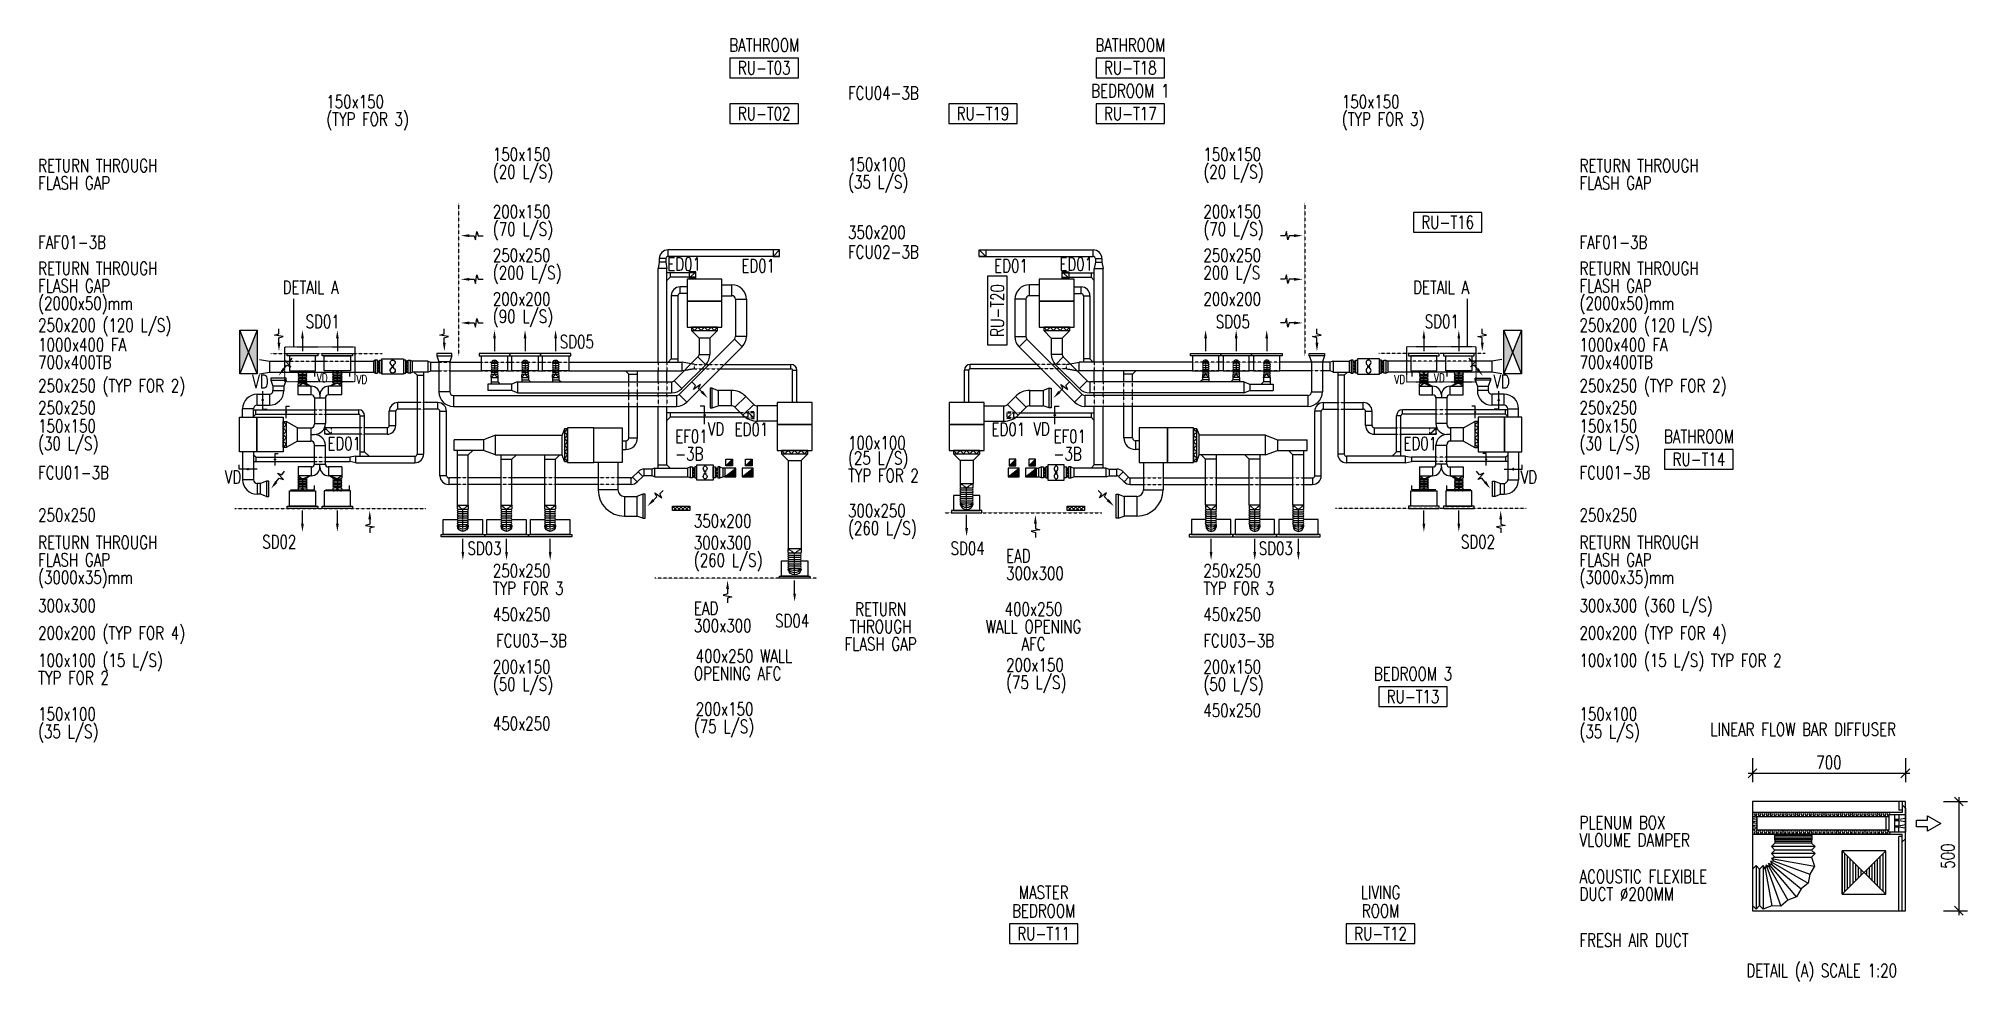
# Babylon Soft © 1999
# Model space of a CAD drawing. Header units: millimetres. Extents: x 8426 to 52612, y 34067 to 55672.
import ezdxf
from ezdxf.enums import TextEntityAlignment as Align

# ---------------------------------------------------------------- set-up
doc = ezdxf.new("R2010")
doc.units = ezdxf.units.MM
for name, pattern in [('RU-MC03XXB1$0$HIDDEN2', [0.1875, 0.125, -0.0625]), ('RU-MD03XXB1$0$DASHDOT2', [0.5, 0.25, -0.125, 0, -0.125]), ('RU-MD03XXB1$0$HIDDEN2', [0.1875, 0.125, -0.0625])]:
    doc.linetypes.add(name, pattern=pattern)
doc.layers.add('AGRMNANT', color=1, linetype='Continuous', lineweight=25)
doc.layers.add('AGRMNONT', color=1, linetype='Continuous', lineweight=25)
for name, color, linetype in [('RU-MC03XXB1$0$MPVENENS', 2, 'Continuous'), ('RU-MC03XXB1$0$MPVENFNS', 60, 'Continuous'), ('RU-MC03XXB1$0$MPVENTND', 4, 'Continuous'), ('RU-MD03XXB1$0$MDXXXXXG', 2, 'Continuous'), ('RU-MD03XXB1$0$MDXXXXXT', 11, 'Continuous'), ('RU-MD03XXB1$0$MPGREVNT', 111, 'Continuous'), ('RU-MD03XXB1$0$MPVENENS', 2, 'Continuous'), ('RU-MD03XXB1$0$MPVENFNS', 60, 'Continuous'), ('RU-MD03XXB1$0$MPVENRAF', 1, 'Continuous'), ('RU-MD03XXB1$0$MPVENRNS', 40, 'Continuous'), ('RU-MD03XXB1$0$MPVENRNT', 4, 'Continuous'), ('RU-MD03XXB1$0$MPVENSAF', 1, 'Continuous'), ('RU-MD03XXB1$0$MPVENSNS', 7, 'Continuous'), ('RU-MD03XXB1$0$MPVENSNT', 11, 'Continuous'), ('RU-MD03XXB1$0$MPVENTND', 4, 'Continuous'), ('RU-MD03XXB1$0$MPVRNENT', 3, 'Continuous'), ('RU-MD03XXB1$0$MPWOPENL', 1, 'Continuous'), ('RU-MD03XXB1$0$X-REF', 25, 'Continuous'), ('RU-ME03XXB1$0$MPPIPENE', 6, 'Continuous'), ('RU-ME03XXB1$0$MPVENTNE', 6, 'Continuous')]:
    doc.layers.add(name, color=color, linetype=linetype)
doc.styles.add('RU-MD03XXB1$0$Standard', font='simplex.shx', dxfattribs={"width": 0.75})
doc.styles.add('SS', font='SIMPLEX.SHX', dxfattribs={"width": 0.75, "height": 3.5})
doc.styles.add('SS-1', font='simplex.shx', dxfattribs={"width": 0.75, "height": 3, "bigfont": 'B1NASKH.shx'})
doc.styles.add('SS-100', font='simplex.shx', dxfattribs={"width": 0.75, "height": 300, "bigfont": 'B1NASKH.shx'})
doc.dimstyles.new('RU-MD03XXB1$0$1-20', dxfattribs={"dimtxt": 300, "dimasz": 100, "dimexe": 0, "dimexo": 0, "dimgap": 100, "dimtad": 1, "dimdec": 0, "dimlfac": 0.2, "dimrnd": 1, "dimzin": 12, "dimdsep": 46, "dimtxsty": 'RU-MD03XXB1$0$Standard', "dimblk1": 'RU-MD03XXB1$0$tick2', "dimblk2": 'RU-MD03XXB1$0$tick1', "dimsah": 1, "dimcen": -1, "dimse1": 1, "dimse2": 1, "dimclrd": 256, "dimclre": 9, "dimclrt": 256, "dimadec": 0, "dimazin": 3, "dimtfac": 1, "dimtdec": 0, "dimtix": 1, "dimtmove": 2, "dimatfit": 3, "dimfxl": 0, "dimtolj": 1, "dimtzin": 0, "dimlwd": -1, "dimarcsym": 0})

msp = doc.modelspace()

# ---------------------------------------------------------------- texts
at = {"layer": 'RU-MD03XXB1$0$MDXXXXXT', "style": 'RU-MD03XXB1$0$Standard', "width": 0.75}
for s, p in [('LINEAR FLOW BAR DIFFUSER', (46720.8, 39693)), ('PLENUM BOX', (43725.5, 37557)), ('VLOUME DAMPER', (43725.5, 37157)), ('ACOUSTIC FLEXIBLE', (43725.5, 36321.8)), ('DUCT %%C200MM', (43725.5, 35921.8)), ('FRESH AIR DUCT', (43725.5, 34862.8))]:
    msp.add_text(s, height=300, dxfattribs=at).set_placement(p)
at = {"layer": 'RU-MD03XXB1$0$MDXXXXXT', "color": 7, "style": 'RU-MD03XXB1$0$Standard', "width": 0.75}
msp.add_text('DETAIL (A) SCALE 1:20', height=300, dxfattribs=at).set_placement((47547.2, 34166.6))
at = {"layer": 'RU-MD03XXB1$0$MPVENRNT', "style": 'RU-MD03XXB1$0$Standard', "width": 0.75}
for s, p in [('RETURN THROUGH', (8416.3, 52610.8)), ('RETURN THROUGH', (43725.5, 52610.8)), ('FLASH GAP', (8416.3, 52210.8)), ('FLASH GAP', (43725.5, 52210.8)), ('350x200', (26969.3, 51082.6)), ('RETURN THROUGH', (8416.3, 50255.2)), ('RETURN THROUGH', (43725.5, 50255.2)), ('FLASH GAP', (8416.3, 49855.2)), ('FLASH GAP', (43725.5, 49855.2)), ('(2000x50)mm', (8416.3, 49455.2)), ('(2000x50)mm', (43725.5, 49455.2)), ('VD', (13316.8, 47664.2)), ('VD', (41750, 47664.2)), ('250x250', (8416.3, 47064)), ('250x250', (43725.5, 47064)), ('VD', (12691.4, 45473.5)), ('VD', (42375.4, 45473.5)), ('250x250', (8416.3, 44602.5)), ('350x200', (23437.1, 44468.3)), ('250x250', (43725.5, 44602.5)), ('RETURN THROUGH', (8416.3, 43975.8)), ('RETURN THROUGH', (43725.5, 43975.8)), ('FLASH GAP', (8416.3, 43575.8)), ('FLASH GAP', (43725.5, 43575.8)), ('(3000x35)mm', (8416.3, 43175.8)), ('(3000x35)mm', (43725.5, 43175.8)), ('400x250 WALL', (23480, 41373.7)), ('OPENING AFC', (23437.1, 40973.7)), ('450x250', (35109.4, 40126.5)), ('450x250', (18832.4, 39826.5))]:
    msp.add_text(s, height=300, dxfattribs=at).set_placement(p)
for s, p in [('RETURN', (27715.5, 42597.3)), ('400x250', (31218.3, 42597.3)), ('THROUGH', (27715.5, 42197.3)), ('WALL OPENING', (31218.3, 42197.3)), ('FLASH GAP', (27715.5, 41797.3)), ('AFC', (31218.3, 41797.3))]:
    msp.add_text(s, height=300, dxfattribs=at).set_placement(p, align=Align.MIDDLE_CENTER)
at = {"layer": 'RU-MD03XXB1$0$MPVENSNT', "style": 'RU-MD03XXB1$0$Standard', "width": 0.75}
for s, height, p in [('150x150', 300, (15017.4, 54074.5)), ('150x150', 300, (38281.6, 54074.5)), ('(TYP FOR 3)', 300, (15017.4, 53674.5)), ('(TYP FOR 3)', 300, (38281.6, 53674.5)), ('150x150', 300, (18832.4, 52868.8)), ('150x150', 300, (35109.4, 52868.8)), ('(20 L/S)', 300, (18832.4, 52468.8)), ('(20 L/S)', 300, (35109.4, 52468.8)), ('250x250', 300, (18832.4, 50555.2)), ('250x250', 300, (35109.4, 50555.2)), ('(200 L/S)', 300, (18832.4, 50155.2)), ('200 L/S', 300, (35109.4, 50155.2)), ('200x200', 300, (18832.4, 49555.2)), ('(90 L/S)', 300, (18832.4, 49155.2)), ('200x200', 300, (35109.4, 49555.2)), ('250x200 (120 L/S)', 300, (8416.3, 48955.2)), ('SD01', 300, (14543.6, 49038.7)), ('SD05', 300, (35392.8, 49034.8)), ('SD01', 300, (40180.3, 49038.7)), ('250x200 (120 L/S)', 300, (43725.5, 48955.2)), ('1000x400 FA', 300, (8416.3, 48505.2)), ('SD05', 300, (20365.3, 48574.2)), ('1000x400 FA', 300, (43725.5, 48505.2)), ('700x400TB', 300, (8416.3, 48105.2)), ('700x400TB', 300, (43725.5, 48105.2)), ('250x250 (TYP FOR 2)', 300, (8416.3, 47568.2)), ('VD', 200, (14799, 47797.5)), ('VD', 200, (15707.2, 47762.3)), ('VD', 200, (39481, 47762.3)), ('VD', 200, (40389.2, 47797.5)), ('250x250 (TYP FOR 2)', 300, (43725.5, 47568.2)), ('150x150', 300, (8416.3, 46642.4)), ('150x150', 300, (43725.5, 46642.4)), ('(30 L/S)', 300, (8416.3, 46242.4)), ('100x100', 300, (26969.3, 46259.7)), ('(30 L/S)', 300, (43725.5, 46242.4)), ('(25 L/S)', 300, (26969.3, 45909.7)), ('TYP FOR 2', 300, (26969.3, 45509.7)), ('300x250', 300, (26969.3, 44702.2)), ('(260 L/S)', 300, (26969.3, 44302.2)), ('SD02', 300, (13549.4, 43990.2)), ('300x300', 300, (23437.1, 43968.3)), ('SD02', 300, (41009.6, 43990.2)), ('SD03', 300, (18250, 43841.2)), ('(260 L/S)', 300, (23437.1, 43568.3)), ('SD04', 300, (29317.8, 43841.2)), ('SD03', 300, (36377.5, 43841.2)), ('250x250', 300, (18832.4, 43326.5)), ('250x250', 300, (35109.4, 43326.5)), ('TYP FOR 3', 300, (18832.4, 42926.5)), ('TYP FOR 3', 300, (35109.4, 42926.5)), ('300x300 (360 L/S)', 300, (43725.5, 42527.3)), ('300x300', 300, (8416.3, 42527.3)), ('450x250', 300, (18832.4, 42326.5)), ('SD04', 300, (25299, 42180.6)), ('450x250', 300, (35109.4, 42326.5)), ('200x200 (TYP FOR 4)', 300, (8416.3, 41900.3)), ('200x200 (TYP FOR 4)', 300, (43725.5, 41900.3)), ('100x100 (15 L/S)', 300, (8416.3, 41273.3)), ('100x100 (15 L/S) TYP FOR 2', 300, (43725.5, 41273.3)), ('TYP FOR 2', 300, (8416.3, 40873.3)), ('200x150', 300, (18832.4, 41126.5)), ('200x150', 300, (35109.4, 41126.5)), ('(50 L/S)', 300, (18832.4, 40726.5)), ('(50 L/S)', 300, (35109.4, 40726.5))]:
    msp.add_text(s, height=height, dxfattribs=at).set_placement(p)
at = {"layer": 'RU-MD03XXB1$0$MPVENSNT', "color": 7, "style": 'RU-MD03XXB1$0$Standard', "width": 0.75}
for s, p in [('FCU04-3B', (26969.3, 54273)), ('FAF01-3B', (8416.3, 50855.2)), ('FCU02-3B', (26969.3, 50632.6)), ('FAF01-3B', (43725.5, 50855.2)), ('DETAIL A', (14017.1, 49822.2)), ('DETAIL A', (39914, 49822.2)), ('FCU01-3B', (8416.3, 45575.8)), ('FCU01-3B', (43725.5, 45575.8)), ('FCU03-3B', (18907.4, 41726.5)), ('FCU03-3B', (35109.4, 41726.5))]:
    msp.add_text(s, height=300, dxfattribs=at).set_placement(p)
at = {"layer": 'RU-MD03XXB1$0$MPVRNENT', "style": 'RU-MD03XXB1$0$Standard', "width": 0.75}
for s, p in [('(35 L/S)', (26969.3, 52236.5)), ('150x100', (26969.3, 52636.5)), ('200x150', (18832.4, 51555.2)), ('200x150', (35109.4, 51555.2)), ('(70 L/S)', (18832.4, 51155.2)), ('(70 L/S)', (35109.4, 51155.2)), ('ED01', (22828.3, 50353.9)), ('ED01', (24524.3, 50314.4)), ('ED01', (30316.5, 50314.4)), ('ED01', (31810, 50353.9)), ('VD', (23755.5, 46575.5)), ('ED01', (24370.9, 46568.3)), ('ED01', (30255.1, 46568.3)), ('VD', (31212.3, 46575.5)), ('ED01', (15042.6, 46241.6)), ('ED01', (39692.1, 46241.6)), ('EAD', (30590.4, 43668.3)), ('300x300', (30590.4, 43268.3)), ('EAD', (23437.1, 42468.3)), ('300x300', (23437.1, 42068.3)), ('200x150', (30590.4, 41168.3)), ('(75 L/S)', (30590.4, 40768.3)), ('150x100', (8416.3, 40044.3)), ('200x150', (23480, 40158.5)), ('150x100', (43725.5, 40044.3)), ('(35 L/S)', (8416.3, 39644.3)), ('(75 L/S)', (23437.1, 39758.5)), ('(35 L/S)', (43725.5, 39644.3))]:
    msp.add_text(s, height=300, dxfattribs=at).set_placement(p)
at = {"layer": 'RU-MD03XXB1$0$MPVRNENT', "color": 7, "style": 'RU-MD03XXB1$0$Standard', "width": 0.75}
for s, p in [('EF01', (23010, 46405.6)), ('EF01', (31676.8, 46405.6)), ('-3B', (23010, 46005.6)), ('-3B', (31676.8, 46005.6))]:
    msp.add_text(s, height=300, dxfattribs=at).set_placement(p)
at = {"layer": 'RU-MD03XXB1$0$MPVRNENT', "insert": (31937.2, 50288.2), "char_height": 0.2, "width": 0.488, "attachment_point": 1, "style": 'RU-MD03XXB1$0$Standard'}
msp.add_mtext('ED01', dxfattribs=at)

# ---------------------------------------------------------------- blocks, each defined once
blk = doc.blocks.new('ROOM NO.3')
at = {"linetype": 'Continuous'}
blk.add_lwpolyline([(-114723, 82043), (-114723, 81593), (-113153, 81593), (-113153, 82043)], close=True, dxfattribs=at)
at = {"style": 'SS-1', "width": 0.75, "flags": 1}
for tag, p in [('CEILING-FINISH', (-113938, 86807)), ('WALL-FINISH', (-113938, 86307)), ('SKIRTING-FINISH', (-113938, 85807)), ('FLOOR-FINISH', (-113938, 85307)), ('ACTUAL-AREA', (-113938, 84801)), ('TOR-AREA', (-113938, 84294)), ('PEOPLE-NO.', (-113938, 83787)), ('DEPT-NAME', (-113938, 83292)), ('RM-NAME', (-113938, 82288))]:
    blk.add_attdef(tag, text='', height=300, dxfattribs=at).set_placement(p, align=Align.MIDDLE)
at = {"linetype": 'Continuous', "style": 'SS', "width": 0.75, "flags": 4}
blk.add_attdef('RM-NO', text='', height=300, dxfattribs=at).set_placement((-113938, 81818), align=Align.MIDDLE)
blk = doc.blocks.new('S-TEXT')
at = {"style": 'SS-100', "width": 0.75}
for tag, p in [('R-NA1', (0, 4.25)), ('R-NA2', (0, 0))]:
    blk.add_attdef(tag, text='', height=3, dxfattribs=at).set_placement(p, align=Align.MIDDLE)
blk = doc.blocks.new('RU-MD03XXB1$0$SDAR')
at = {"color": 0, "linetype": 'ByBlock'}
blk.add_line((-300, 0), (0, 0), dxfattribs=at)
blk.add_solid([(-300, 31.25), (-300, -31.25), (-487.5, 0)], dxfattribs=at)
blk = doc.blocks.new('RU-MC03XXB1$0$EAD150X150')
at = {"layer": 'RU-MC03XXB1$0$MPVENENS'}
blk.add_line((-75, -75), (75, 75), dxfattribs=at)
blk.add_lwpolyline([(-75, -75), (75, -75), (75, 75), (-75, 75)], close=True, dxfattribs=at)
blk.add_solid([(75, 75), (75, -75), (-75, -75)], dxfattribs=at)
blk = doc.blocks.new('RU-MC03XXB1$0$EAD250X200')
at = {"layer": 'RU-MC03XXB1$0$MPVENENS'}
blk.add_line((-125, -100), (125, 100), dxfattribs=at)
blk.add_lwpolyline([(-125, -100), (125, -100), (125, 100), (-125, 100)], close=True, dxfattribs=at)
blk.add_solid([(125, 100), (125, -100), (-125, -100)], dxfattribs=at)
blk = doc.blocks.new('RU-MC03XXB1$0$EG-1')
at = {"color": 1}
blk.add_line((-75, -75), (75, 75), dxfattribs=at)
blk.add_lwpolyline([(-75, -75), (-75, 75), (75, 75), (75, -75)], close=True)
blk = doc.blocks.new('RU-MC03XXB1$0$FAD700X400')
at = {"layer": 'RU-MC03XXB1$0$MPVENFNS'}
for p, q in [((500, 200), (-500, -200)), ((-500, 200), (500, -200))]:
    blk.add_line(p, q, dxfattribs=at)
blk.add_lwpolyline([(-500, -200), (-500, 200), (500, 200), (500, -200)], close=True, dxfattribs=at)
blk.add_solid([(-500, 200), (500, 200), (500, -200), (-500, -200)], dxfattribs=at)
blk = doc.blocks.new('RU-MC03XXB1')
at = {"layer": 'RU-MC03XXB1$0$MPVENTND', "color": 1, "linetype": 'RU-MC03XXB1$0$HIDDEN2'}
for p, q in [((11995, 6362), (11845, 6512)), ((17785, 6362), (17935, 6512)), ((2310, 6000), (2160, 6150)), ((27470, 6000), (27620, 6150))]:
    blk.add_line(p, q, dxfattribs=at)
at = {"layer": 'RU-MC03XXB1$0$MPVENTND'}
for points in [[(1295, 7850), (1995, 7850), (1995, 7800), (1295, 7800)], [(2095, 7850), (2795, 7850), (2795, 7800), (2095, 7800)], [(5695, 7800), (6395, 7800), (6395, 7850), (5695, 7850)], [(6395, 7800), (7095, 7800), (7095, 7850), (6395, 7850)], [(7095, 7800), (7795, 7800), (7795, 7850), (7095, 7850)], [(22685, 7800), (21985, 7800), (21985, 7850), (22685, 7850)], [(23385, 7800), (22685, 7800), (22685, 7850), (23385, 7850)], [(24085, 7800), (23385, 7800), (23385, 7850), (24085, 7850)], [(27685, 7850), (26985, 7850), (26985, 7800), (27685, 7800)], [(28485, 7850), (27785, 7850), (27785, 7800), (28485, 7800)], [(1295, 4350), (1995, 4350), (1995, 4300), (1295, 4300)], [(2095, 4350), (2795, 4350), (2795, 4300), (2095, 4300)], [(17210, 4250), (16510, 4250), (16510, 4200), (17210, 4200)], [(27685, 4350), (26985, 4350), (26985, 4300), (27685, 4300)], [(28485, 4350), (27785, 4350), (27785, 4300), (28485, 4300)], [(4820, 3700), (5820, 3700), (5820, 3650), (4820, 3650)], [(5820, 3700), (6820, 3700), (6820, 3650), (5820, 3650)], [(6820, 3700), (7820, 3700), (7820, 3650), (6820, 3650)], [(22960, 3700), (21960, 3700), (21960, 3650), (22960, 3650)], [(23960, 3700), (22960, 3700), (22960, 3650), (23960, 3650)], [(24960, 3700), (23960, 3700), (23960, 3650), (24960, 3650)], [(12570, 2750), (13270, 2750), (13270, 2700), (12570, 2700)]]:
    blk.add_lwpolyline(points, close=True, dxfattribs=at)
at = {"layer": 'RU-MC03XXB1$0$MPVENTND', "color": 1, "linetype": 'RU-MC03XXB1$0$HIDDEN2'}
for points in [[(11995, 6362), (11995, 6512), (11845, 6512), (11845, 6362)], [(17785, 6362), (17785, 6512), (17935, 6512), (17935, 6362)], [(2310, 6000), (2310, 6150), (2160, 6150), (2160, 6000)], [(27470, 6000), (27470, 6150), (27620, 6150), (27620, 6000)]]:
    blk.add_lwpolyline(points, close=True, dxfattribs=at)
at = {"layer": 'RU-MC03XXB1$0$MPVENENS', "xscale": -1, "rotation": 90}
for p in [(11420, 5350), (11870, 5350)]:
    blk.add_blockref('RU-MC03XXB1$0$EAD150X150', p, dxfattribs=at)
at = {"layer": 'RU-MC03XXB1$0$MPVENENS'}
for name, p in [('RU-MC03XXB1$0$EAD150X150', (17910, 5350)), ('RU-MC03XXB1$0$EAD150X150', (18360, 5350)), ('RU-MC03XXB1$0$EAD250X200', (11445, 5125)), ('RU-MC03XXB1$0$EAD250X200', (11845, 5125)), ('RU-MC03XXB1$0$EAD250X200', (17935, 5125)), ('RU-MC03XXB1$0$EAD250X200', (18335, 5125))]:
    blk.add_blockref(name, p, dxfattribs=at)
at = {"layer": 'RU-MC03XXB1$0$MPVENFNS', "rotation": 270}
for p in [(410, 7885), (29370, 7885)]:
    blk.add_blockref('RU-MC03XXB1$0$FAD700X400', p, dxfattribs=at)
at = {"layer": 'RU-MC03XXB1$0$MPVENTND', "xscale": -1, "rotation": 90}
for p in [(12500, 10150), (10580, 9650)]:
    blk.add_blockref('RU-MC03XXB1$0$EG-1', p, dxfattribs=at)
at = {"layer": 'RU-MC03XXB1$0$MPVENTND', "rotation": 270}
for p in [(17225, 10150), (19125, 9650)]:
    blk.add_blockref('RU-MC03XXB1$0$EG-1', p, dxfattribs=at)
blk = doc.blocks.new('RU-ME03XXB1$0$EF')
at = {"color": 4}
for p, q in [((-14, 12), (-53, 44)), ((53, 44), (14, 12)), ((-14, -12), (-53, -44)), ((53, -44), (14, -12))]:
    blk.add_line(p, q, dxfattribs=at)
at = {"color": 2}
blk.add_lwpolyline([(-175, 250), (-175, -250), (175, -250), (175, 250)], close=True, dxfattribs=at)
at = {"color": 4}
blk.add_circle((0, 0), 18.8, dxfattribs=at)
for centre, start, end in [((-90, 0), 50.3477, 309.6523), ((90, 0), 230.3477, 129.6523)]:
    blk.add_arc(centre, 57.4, start, end, dxfattribs=at)
blk = doc.blocks.new('RU-ME03XXB1$0$FAF')
at = {"color": 4}
for p, q in [((-14, 12), (-53, 44)), ((53, 44), (14, 12)), ((-14, -12), (-53, -44)), ((53, -44), (14, -12))]:
    blk.add_line(p, q, dxfattribs=at)
at = {"color": 2}
blk.add_lwpolyline([(-175, 250), (-175, -250), (175, -250), (175, 250)], close=True, dxfattribs=at)
at = {"color": 4}
blk.add_circle((0, 0), 18.8, dxfattribs=at)
for centre, start, end in [((-90, 0), 50.3477, 309.6523), ((90, 0), 230.3477, 129.6523)]:
    blk.add_arc(centre, 57.4, start, end, dxfattribs=at)
blk = doc.blocks.new('RU-ME03XXB1$0$FCU2')
blk.add_lwpolyline([(-400, 600), (-400, 0), (400, 0), (400, 600)], close=True)
at = {"color": 2}
blk.add_lwpolyline([(375, 600), (375, 675), (-375, 675), (-375, 600)], close=True, dxfattribs=at)
at = {"color": 1}
blk.add_lwpolyline([(375, 600), (300, 675), (225, 600), (150, 675), (75, 600), (0, 675), (-75, 600), (-150, 675), (-225, 600), (-300, 675), (-375, 600), (-375, 600)], dxfattribs=at)
blk = doc.blocks.new('RU-ME03XXB1$0$FCU1')
blk.add_lwpolyline([(-400, 600), (-400, 0), (400, 0), (400, 600)], close=True)
at = {"color": 2}
blk.add_lwpolyline([(300, 600), (300, 675), (-300, 675), (-300, 600)], close=True, dxfattribs=at)
at = {"color": 1}
blk.add_lwpolyline([(-300, 600), (-300, 600), (-225, 675), (-150, 600), (-75, 675), (0, 600), (75, 675), (150, 600), (225, 675), (300, 600)], dxfattribs=at)
blk = doc.blocks.new('RU-ME03XXB1')
at = {"layer": 'RU-ME03XXB1$0$MPPIPENE'}
for name, p, rotation in [('RU-ME03XXB1$0$FCU1', (10855, 9050), 180), ('RU-ME03XXB1$0$FCU1', (18925, 9050), 180), ('RU-ME03XXB1$0$FCU1', (12920, 6225), 180), ('RU-ME03XXB1$0$FCU1', (16860, 6225), 180), ('RU-ME03XXB1$0$FCU1', (29180, 5994), 90), ('RU-ME03XXB1$0$FCU2', (8320, 5750), 90), ('RU-ME03XXB1$0$FCU2', (21460, 5750), 270)]:
    blk.add_blockref(name, p, dxfattribs=dict(at, rotation=rotation))
at = {"layer": 'RU-ME03XXB1$0$MPPIPENE', "xscale": -1, "rotation": 270}
blk.add_blockref('RU-ME03XXB1$0$FCU1', (600, 5994), dxfattribs=at)
at = {"layer": 'RU-ME03XXB1$0$MPVENTNE', "xscale": -1, "rotation": 90}
blk.add_blockref('RU-ME03XXB1$0$FAF', (3713, 7550), dxfattribs=at)
at = {"layer": 'RU-ME03XXB1$0$MPVENTNE', "rotation": 270}
blk.add_blockref('RU-ME03XXB1$0$FAF', (26067, 7550), dxfattribs=at)
at = {"layer": 'RU-ME03XXB1$0$MPVENTNE', "xscale": -1, "yscale": 0.75, "rotation": 90}
blk.add_blockref('RU-ME03XXB1$0$EF', (10870, 5125), dxfattribs=at)
at = {"layer": 'RU-ME03XXB1$0$MPVENTNE', "yscale": 0.75, "rotation": 270}
blk.add_blockref('RU-ME03XXB1$0$EF', (18910, 5125), dxfattribs=at)
blk = doc.blocks.new('RU-MD03XXB1$0$RDAF')
for p, q in [((200, 0), (310, 0)), ((310, 0), (340, 99)), ((340, 99), (373, -99)), ((403, 0), (513, 0)), ((373, -99), (403, 0))]:
    blk.add_line(p, q)
blk.add_solid([(200, -33), (200, 33), (0, 0)])
blk = doc.blocks.new('RU-MD03XXB1$0$tick2')
at = {"linetype": 'ByBlock'}
for p, q in [((1, 1), (-1, -1)), ((0, 3.5), (0, -2)), ((1, 0), (-1, 0))]:
    blk.add_line(p, q, dxfattribs=at)
blk = doc.blocks.new('RU-MD03XXB1$0$tick1')
at = {"linetype": 'ByBlock'}
for p, q in [((-1, -1), (1, 1)), ((0, -3.5), (0, 2)), ((-1, 0), (1, 0))]:
    blk.add_line(p, q, dxfattribs=at)
blk = doc.blocks.new('*D237')
at = {"layer": 'DEFPOINTS', "color": 0}
for p in [(47690, 38835), (47690, 38188), (51190, 38188)]:
    blk.add_point(p, dxfattribs=at)
at = {"layer": 'RU-MD03XXB1$0$MDXXXXXT'}
blk.add_line((51090, 38835), (47790, 38835), dxfattribs=at)
at = {"layer": 'RU-MD03XXB1$0$MDXXXXXT', "xscale": 100, "yscale": 100, "zscale": 100, "rotation": 180}
blk.add_blockref('RU-MD03XXB1$0$tick1', (47690, 38835), dxfattribs=at)
at = {"layer": 'RU-MD03XXB1$0$MDXXXXXT', "xscale": 100, "yscale": 100, "zscale": 100}
blk.add_blockref('RU-MD03XXB1$0$tick2', (51190, 38835), dxfattribs=at)
at = {"layer": 'RU-MD03XXB1$0$MDXXXXXT', "insert": (49440, 39085), "char_height": 300, "attachment_point": 5, "style": 'RU-MD03XXB1$0$Standard'}
blk.add_mtext('\\A1;700', dxfattribs=at)
blk = doc.blocks.new('*D238')
at = {"layer": 'DEFPOINTS', "color": 0}
for p in [(51190, 38188), (51190, 35688), (52412, 35688)]:
    blk.add_point(p, dxfattribs=at)
at = {"layer": 'RU-MD03XXB1$0$MDXXXXXT'}
blk.add_line((52412, 38088), (52412, 35788), dxfattribs=at)
at = {"layer": 'RU-MD03XXB1$0$MDXXXXXT', "xscale": 100, "yscale": 100, "zscale": 100}
for name, p, rotation in [('RU-MD03XXB1$0$tick2', (52412, 38188), 90), ('RU-MD03XXB1$0$tick1', (52412, 35688), 270)]:
    blk.add_blockref(name, p, dxfattribs=dict(at, rotation=rotation))
at = {"layer": 'RU-MD03XXB1$0$MDXXXXXT', "insert": (52162, 36938), "char_height": 300, "attachment_point": 5, "rotation": 90, "style": 'RU-MD03XXB1$0$Standard'}
blk.add_mtext('\\A1;500', dxfattribs=at)
blk = doc.blocks.new('RU-MD03XXB1$0$F-150')
at = {"layer": 'RU-MD03XXB1$0$MPVENSNS', "color": 1, "linetype": 'RU-MD03XXB1$0$DASHDOT2'}
for p in [(-75, 325), (75, 325), (0, -75)]:
    blk.add_line(p, (0, 250), dxfattribs=at)
at = {"layer": 'RU-MD03XXB1$0$MPVENSNS', "color": 1}
for p, q in [((-50, 200), (50, 200)), ((-50, 150), (50, 150)), ((-50, 100), (50, 100)), ((-50, 50), (50, 50)), ((-43, 0), (43, 0))]:
    blk.add_line(p, q, dxfattribs=at)
at = {"layer": 'RU-MD03XXB1$0$MPVENSNS', "color": 2}
blk.add_lwpolyline([(-75, 325), (-75, 275, 0.414214), (-50, 250), (50, 250, 0.414214), (75, 275), (75, 325)], format="xyb", dxfattribs=at)
at = {"layer": 'RU-MD03XXB1$0$MPVENSNS', "color": 1}
for points in [[(-50, 0, -1), (-50, 50, -1), (-50, 100, -1), (-50, 150, -1), (-50, 200, -1), (-50, 250)], [(50, 0, 1), (50, 50, 1), (50, 100, 1), (50, 150, 1), (50, 200, 1), (50, 250)]]:
    blk.add_lwpolyline(points, format="xyb", dxfattribs=at)
for centre, radius, start, end in [((-43, -25), 25, 90, 210), ((0, 0), 75, 210, 330), ((0, 50), 88, 223.7528, 316.2472), ((43, -25), 25, 330, 90), ((43, -25), 25, 330, 90)]:
    blk.add_arc(centre, radius, start, end, dxfattribs=at)
blk = doc.blocks.new('RU-MD03XXB1$0$F-300')
at = {"layer": 'RU-MD03XXB1$0$MPVENSNS', "color": 1, "linetype": 'RU-MD03XXB1$0$DASHDOT2'}
for p in [(-150, 450), (150, 450), (0, -150)]:
    blk.add_line(p, (0, 350), dxfattribs=at)
at = {"layer": 'RU-MD03XXB1$0$MPVENSNS', "color": 1}
for p, q in [((-125, 300), (125, 300)), ((-125, 250), (125, 250)), ((-125, 200), (125, 200)), ((-125, 150), (125, 150)), ((-125, 100), (125, 100)), ((-125, 50), (125, 50)), ((-122, 0), (122, 0))]:
    blk.add_line(p, q, dxfattribs=at)
at = {"layer": 'RU-MD03XXB1$0$MPVENSNS', "color": 2}
blk.add_lwpolyline([(-150, 450), (-150, 375, 0.414214), (-125, 350), (125, 350, 0.414214), (150, 375), (150, 450)], format="xyb", dxfattribs=at)
at = {"layer": 'RU-MD03XXB1$0$MPVENSNS', "color": 1}
for points in [[(-125, 0, -1), (-125, 50, -1), (-125, 100, -1), (-125, 150, -1), (-125, 200, -1), (-125, 250, -1), (-125, 300, -1), (-125, 350)], [(125, 0, 1), (125, 50, 1), (125, 100, 1), (125, 150, 1), (125, 200, 1), (125, 250, 1), (125, 300, 1), (125, 350)]]:
    blk.add_lwpolyline(points, format="xyb", dxfattribs=at)
for centre, radius, start, end in [((-122, -25), 25, 90, 191.537), ((0, 0), 150, 191.537, 348.463), ((0, 65), 164, 208.4107, 331.5893), ((0, 213), 261, 237.5556, 302.4444), ((122, -25), 25, 348.463, 90)]:
    blk.add_arc(centre, radius, start, end, dxfattribs=at)
blk = doc.blocks.new('RU-MD03XXB1$0$VD')
at = {"color": 2, "const_width": 37.5}
blk.add_lwpolyline([(-18.75, 0, 1), (18.75, 0, 1)], format="xyb", close=True, dxfattribs=at)
at = {"color": 2}
blk.add_lwpolyline([(0, 275), (0, -275), (100, -275)], dxfattribs=at)
blk = doc.blocks.new('RU-MD03XXB1$0$F-200A')
at = {"color": 1}
for p, q in [((0, 400), (-175, 500)), ((100, 500), (0, 400)), ((-75, 350), (75, 350)), ((-75, 300), (75, 300)), ((-75, 250), (75, 250)), ((-75, 200), (75, 200)), ((-75, 150), (75, 150)), ((0, 400), (0, 0))]:
    blk.add_line(p, q, dxfattribs=at)
at = {"color": 2}
for p, q in [((-175, 500), (-82, 407)), ((100, 500), (100, 425)), ((-100, 75), (-100, 25)), ((75, 100), (-75, 100)), ((75, 0), (-75, 0)), ((-65, 400), (75, 400)), ((100, 75), (100, 25))]:
    blk.add_line(p, q, dxfattribs=at)
at = {"color": 1}
for points in [[(-75, 100, -1), (-75, 150, -1), (-75, 200, -1), (-75, 250, -1), (-75, 300, -1), (-75, 350, -1), (-75, 400)], [(75, 100, 1), (75, 150, 1), (75, 200, 1), (75, 250, 1), (75, 300, 1), (75, 350, 1), (75, 400)]]:
    blk.add_lwpolyline(points, format="xyb", dxfattribs=at)
at = {"color": 2}
for centre, start, end in [((-75, 75), 90, 180), ((-75, 25), 180, 270), ((-65, 425), 225, 270), ((75, 425), 270, 0), ((75, 75), 0, 90), ((75, 25), 270, 0)]:
    blk.add_arc(centre, 25, start, end, dxfattribs=at)
blk = doc.blocks.new('RU-MD03XXB1$0$F-250')
at = {"layer": 'RU-MD03XXB1$0$MPVENSNS', "color": 1, "linetype": 'RU-MD03XXB1$0$DASHDOT2'}
for p in [(-125, 450), (125, 450), (0, -150)]:
    blk.add_line(p, (0, 350), dxfattribs=at)
at = {"layer": 'RU-MD03XXB1$0$MPVENSNS', "color": 1}
for p, q in [((-100, 300), (100, 300)), ((-100, 250), (100, 250)), ((-100, 200), (100, 200)), ((-100, 150), (100, 150)), ((-100, 100), (100, 100)), ((-100, 50), (100, 50)), ((-97, 0), (97, 0))]:
    blk.add_line(p, q, dxfattribs=at)
at = {"layer": 'RU-MD03XXB1$0$MPVENSNS', "color": 2}
blk.add_lwpolyline([(-125, 450), (-125, 375, 0.414214), (-100, 350), (100, 350, 0.414214), (125, 375), (125, 450)], format="xyb", dxfattribs=at)
at = {"layer": 'RU-MD03XXB1$0$MPVENSNS', "color": 1}
for points in [[(-100, 0, -1), (-100, 50, -1), (-100, 100, -1), (-100, 150, -1), (-100, 200, -1), (-100, 250, -1), (-100, 300, -1), (-100, 350)], [(100, 0, 1), (100, 50, 1), (100, 100, 1), (100, 150, 1), (100, 200, 1), (100, 250, 1), (100, 300, 1), (100, 350)]]:
    blk.add_lwpolyline(points, format="xyb", dxfattribs=at)
for centre, radius, start, end in [((-97, -25), 25, 90, 191.537), ((0, -28), 122, 180.9326, 359.0674), ((0, 27), 126, 198.4126, 341.5874), ((0, 135), 183, 230.9997, 309.0003), ((97, -25), 25, 348.463, 90)]:
    blk.add_arc(centre, radius, start, end, dxfattribs=at)

# ---------------------------------------------------------------- dimensions: what is measured, and where the dimension line sits
at = {"layer": 'RU-MD03XXB1$0$MDXXXXXT'}
dim = msp.add_linear_dim(base=(47690, 38834.9), p1=(51190, 38187.8), p2=(47690, 38187.8), dimstyle='RU-MD03XXB1$0$1-20', dxfattribs=at)
dim.commit()
dim.dimension.update_dxf_attribs({"geometry": '*D237', "text_midpoint": (49440, 39084.9)})
dim = msp.add_linear_dim(base=(52411.7, 35687.8), p1=(51190, 38187.8), p2=(51190, 35687.8), angle=90, dimstyle='RU-MD03XXB1$0$1-20', dxfattribs=at)
dim.commit()
dim.dimension.update_dxf_attribs({"geometry": '*D238', "text_midpoint": (52161.7, 36937.8)})

# ---------------------------------------------------------------- hatches: boundary and pattern name
at = {"layer": 'RU-MD03XXB1$0$MDXXXXXG'}
h = msp.add_hatch(dxfattribs=at)
h.set_pattern_fill('ANSI31', color=1, scale=500, angle=45, style=0)
h.set_pattern_definition([(90, (6303.79, 29606.77), (-62.5, 1e-14), [])])
h.paths.add_polyline_path([(50240, 36562.8), (50740, 36062.8), (50740, 37062.8)])
h.paths.add_polyline_path([(50240, 36562.8), (49740, 37062.8), (49740, 36062.8)])
at = {"layer": 'RU-MD03XXB1$0$MPVENENS'}
h = msp.add_hatch(dxfattribs=at)
h.set_pattern_fill('ANSI37', color=1, scale=400, angle=270, style=0)
h.set_pattern_definition([(315, (56124.087, 69654.78), (35.35534, 35.35534), []), (45, (56124.087, 69654.78), (-35.35534, 35.35534), [])])
h.paths.add_polyline_path([(23408, 45830.2), (23408, 45630.2), (23458, 45630.2), (23458, 45830.2)])
h = msp.add_hatch(dxfattribs=at)
h.set_pattern_fill('ANSI37', color=1, scale=400, angle=270, style=0)
h.set_pattern_definition([(225, (-8732.99, 69654.78), (-35.35534, 35.35534), []), (135, (-8732.99, 69654.78), (35.35534, 35.35534), [])])
h.paths.add_polyline_path([(23983, 45830.2), (23983, 45630.2), (23933, 45630.2), (23933, 45830.2)])
h = msp.add_hatch(dxfattribs=at)
h.set_pattern_fill('ANSI37', color=1, scale=400, angle=270, style=0)
h.set_pattern_definition([(315, (64164.087, 69654.78), (35.35534, 35.35534), []), (45, (64164.087, 69654.78), (-35.35534, 35.35534), [])])
h.paths.add_polyline_path([(31448, 45830.2), (31448, 45630.2), (31498, 45630.2), (31498, 45830.2)])
h = msp.add_hatch(dxfattribs=at)
h.set_pattern_fill('ANSI37', color=1, scale=400, angle=270, style=0)
h.set_pattern_definition([(225, (-692.99, 69654.78), (-35.35534, 35.35534), []), (135, (-692.99, 69654.78), (35.35534, 35.35534), [])])
h.paths.add_polyline_path([(32023, 45830.2), (32023, 45630.2), (31973, 45630.2), (31973, 45830.2)])
at = {"layer": 'RU-MD03XXB1$0$MPVENFNS'}
h = msp.add_hatch(dxfattribs=at)
h.set_pattern_fill('ANSI37', color=1, scale=400, angle=90, style=0)
h.set_pattern_definition([(45, (48904.89, 24455.62), (35.35534, -35.35534), []), (315, (48904.89, 24455.62), (-35.35534, -35.35534), [])])
h.paths.add_polyline_path([(16188.8, 48030.2), (16188.8, 48280.2), (16238.8, 48280.2), (16238.8, 48030.2)])
h = msp.add_hatch(dxfattribs=at)
h.set_pattern_fill('ANSI37', color=1, scale=400, angle=90, style=0)
h.set_pattern_definition([(135, (-15827.19, 24455.62), (-35.35534, -35.35534), []), (225, (-15827.19, 24455.62), (35.35534, -35.35534), [])])
h.paths.add_polyline_path([(16888.8, 48030.2), (16888.8, 48280.2), (16838.8, 48280.2), (16838.8, 48030.2)])
h = msp.add_hatch(dxfattribs=at)
h.set_pattern_fill('ANSI37', color=1, scale=400, angle=90, style=0)
h.set_pattern_definition([(45, (71258.286, 24455.62), (35.35534, -35.35534), []), (315, (71258.286, 24455.62), (-35.35534, -35.35534), [])])
h.paths.add_polyline_path([(38542.2, 48030.2), (38542.2, 48280.2), (38592.2, 48280.2), (38592.2, 48030.2)])
h = msp.add_hatch(dxfattribs=at)
h.set_pattern_fill('ANSI37', color=1, scale=400, angle=90, style=0)
h.set_pattern_definition([(135, (6526.207, 24455.62), (-35.35534, -35.35534), []), (225, (6526.207, 24455.62), (35.35534, -35.35534), [])])
h.paths.add_polyline_path([(39242.2, 48030.2), (39242.2, 48280.2), (39192.2, 48280.2), (39192.2, 48030.2)])
at = {"layer": 'RU-MD03XXB1$0$MPWOPENL'}
h = msp.add_hatch(dxfattribs=at)
h.set_pattern_fill('ANSI37', color=256, scale=500, style=0)
h.set_pattern_definition([(45, (3785.55, 40605.2), (-44.19417, 44.19417), []), (135, (3785.55, 40605.2), (-44.19417, -44.19417), [])])
h.paths.add_polyline_path([(22945.5, 44855.2), (22945.5, 44955.2), (23345.5, 44955.2), (23345.5, 44855.2)])
h = msp.add_hatch(dxfattribs=at)
h.set_pattern_fill('ANSI37', color=256, scale=500, style=0)
h.set_pattern_definition([(45, (12825.55, 40605.2), (-44.19417, 44.19417), []), (135, (12825.55, 40605.2), (-44.19417, -44.19417), [])])
h.paths.add_polyline_path([(31985.5, 44855.2), (31985.5, 44955.2), (32385.5, 44955.2), (32385.5, 44855.2)])

# ---------------------------------------------------------------- linework, layer by layer
at = {"layer": 'AGRMNONT'}
for points in [[(32297.2, 51244.6, 0, 100, 0), (32297.2, 51697.2, 0, 0, 0), (32297.2, 55000.2, 0, 0, 0), (32650.7, 55000.2, 0, 0, 0)], [(30749.2, 51244.6, 0, 100, 0), (30749.2, 51697.2, 0, 0, 0), (30749.2, 52786.5, 0, 0, 0), (31259.4, 52786.5, 0, 0, 0), (31259.4, 53952.6, 0, 0, 0), (30845.4, 53952.6, 0, 0, 0)], [(33435.7, 51265.4, 0, 100, 0), (33435.7, 51717.9, 0, 0, 0), (33435.7, 53727.6, 0, 0, 0)], [(30390.9, 47433.6, 0, 100, 0), (30390.9, 47886.1, 0, 0, 0), (30390.9, 48657.3, 0, 0, 0)], [(41480.2, 46538.8, 0, 100, 0), (41763.6, 46538.8, 0, 0, 0), (43284.3, 46538.8, 0, 0, 0), (43284.3, 46031, 0, 0, 0), (45674.9, 46031, 0, 0, 0)], [(36943.8, 41340.8, 0, 100, 0), (36943.8, 40888.2, 0, 0, 0), (36943.8, 35161.5, 0, 0, 0), (38383.4, 35161.5, 0, 0, 0)], [(30315.8, 39896.7, 0, 100, 0), (30315.8, 39444.2, 0, 0, 0), (30315.8, 35161.5, 0, 0, 0), (30665.8, 35161.5, 0, 0, 0)]]:
    msp.add_lwpolyline(points, format="xyseb", dxfattribs=at)
at = {"layer": 'RU-MD03XXB1$0$MDXXXXXG'}
for p, q in [((51040, 38187.8), (51040, 37987.8)), ((51115, 38187.8), (51115, 37987.8)), ((51115, 38112.8), (51190, 38037.8)), ((51190, 38037.8), (51190, 37887.8)), ((47690, 37937.8), (47690, 37437.8)), ((51115, 37937.8), (47690, 37937.8)), ((47790, 37837.8), (47790, 37537.8)), ((50815, 37837.8), (47790, 37837.8)), ((51190, 37887.8), (50815, 37887.8)), ((50815, 37887.8), (50815, 37837.8)), ((51115, 37987.8), (51040, 37987.8)), ((51115, 37987.8), (51115, 37937.8)), ((47690, 37437.8), (51115, 37437.8)), ((47790, 37537.8), (50815, 37537.8)), ((50815, 37487.8), (50815, 37537.8)), ((51190, 37487.8), (50815, 37487.8)), ((51040, 35687.8), (51040, 37387.8)), ((51115, 37387.8), (51040, 37387.8)), ((51115, 37387.8), (51115, 37437.8)), ((51115, 35687.8), (51115, 37387.8)), ((51115, 37262.8), (51190, 37337.8)), ((51190, 37337.8), (51190, 37487.8))]:
    msp.add_line(p, q, dxfattribs=at)
at = {"layer": 'RU-MD03XXB1$0$MDXXXXXG', "color": 2}
for p, q in [((50740, 37837.8), (50740, 37537.8)), ((50815, 37837.8), (50815, 37537.8)), ((50940, 37887.8), (50940, 37487.8)), ((51040, 37774.3), (50940, 37774.3)), ((51040, 37749.3), (50940, 37749.3)), ((51040, 37626.2), (50940, 37626.2)), ((51040, 37601.2), (50940, 37601.2)), ((51190, 37799.3), (51040, 37774.3)), ((51190, 37724.3), (51040, 37749.3)), ((51190, 37651.2), (51040, 37626.2)), ((51190, 37576.2), (51040, 37601.2)), ((51190, 37887.8), (51190, 37487.8)), ((51190, 37699.3), (51190, 37799.3)), ((51190, 37436.8), (51190, 37536.8))]:
    msp.add_line(p, q, dxfattribs=at)
at = {"layer": 'RU-MD03XXB1$0$MDXXXXXG', "color": 3}
for p, q in [((51040, 37887.8), (51040, 37774.3)), ((51040, 37749.3), (51040, 37626.2)), ((51040, 37487.8), (51040, 37601.2)), ((49050.3, 37437.8), (48191, 37437.8)), ((48191, 37437.8), (48191, 37312.8)), ((49050.3, 37312.8), (48191, 37312.8)), ((48201.4, 37312.8), (48201.4, 37237.8)), ((49039.9, 37237.8), (48201.4, 37237.8)), ((49039.9, 37312.8), (49039.9, 37237.8)), ((49050.3, 37437.8), (49050.3, 37312.8)), ((47932.2, 36722.5), (47851.5, 36641.8)), ((47932.2, 36722.5), (47932.2, 35722.5)), ((47998, 36734.1), (48340, 35794.4)), ((48698.6, 36001.5), (48055.8, 36767.5)), ((48066.8, 36681.7), (48499.5, 35932.2)), ((48098.7, 36818.6), (48964.7, 36318.6)), ((48121.5, 36881.4), (49106.3, 36707.7)), ((48138.4, 36741.8), (48801.3, 36185.5)), ((48185.1, 36822.7), (48998.4, 36526.7)), ((47851.5, 36641.8), (47851.5, 35803.3)), ((47978.9, 36649.7), (48129.2, 35797.4)), ((47851.5, 35803.3), (47932.2, 35722.5))]:
    msp.add_line(p, q, dxfattribs=at)
at = {"layer": 'RU-MD03XXB1$0$MDXXXXXG', "color": 1}
for p, q in [((49050.3, 37412.8), (48191, 37412.8)), ((49050.3, 37375.3), (48191, 37375.3)), ((49050.3, 37337.8), (48191, 37337.8)), ((49039.9, 37275.3), (48201.4, 37275.3))]:
    msp.add_line(p, q, dxfattribs=at)
at = {"layer": 'RU-MD03XXB1$0$MDXXXXXG', "color": 7}
for p, q in [((49740, 36062.8), (50740, 37062.8)), ((50740, 36062.8), (49740, 37062.8))]:
    msp.add_line(p, q, dxfattribs=at)
at = {"layer": 'RU-MD03XXB1$0$MDXXXXXG', "color": 1}
msp.add_lwpolyline([(47690, 35687.8), (51190, 35687.8), (51190, 38187.8), (47690, 38187.8)], close=True, dxfattribs=at)
at = {"layer": 'RU-MD03XXB1$0$MDXXXXXG', "color": 8}
for points in [[(50824.8, 37887.8, 2.236068), (50780.1, 37887.8, -2.236068), (50735.4, 37887.8, 2.236068), (50690.6, 37887.8, -2.236068), (50645.9, 37887.8, 2.236068), (50601.2, 37887.8, -2.236068), (50556.5, 37887.8, 2.236068), (50511.8, 37887.8, -2.236068), (50467, 37887.8, 2.236068), (50422.3, 37887.8, -2.236068), (50377.6, 37887.8, 2.236068), (50332.9, 37887.8, -2.236068), (50288.1, 37887.8, 2.236068), (50243.4, 37887.8, -2.236068), (50198.7, 37887.8, 2.236068), (50154, 37887.8, -2.236068), (50109.3, 37887.8, 2.236068), (50064.5, 37887.8, -2.236068), (50019.8, 37887.8, 2.236068), (49975.1, 37887.8, -2.236068), (49930.4, 37887.8, 2.236068), (49885.7, 37887.8, -2.236068), (49840.9, 37887.8, 2.236068), (49796.2, 37887.8, -2.236068), (49751.5, 37887.8, 2.236068), (49706.8, 37887.8, -2.236068), (49662, 37887.8, 2.236068), (49617.3, 37887.8, -2.236068), (49572.6, 37887.8, 2.236068), (49527.9, 37887.8, -2.236068), (49483.2, 37887.8, 2.236068), (49438.4, 37887.8, -2.236068), (49393.7, 37887.8, 2.236068), (49349, 37887.8, -2.236068), (49304.3, 37887.8, 2.236068), (49259.6, 37887.8, -2.236068), (49214.8, 37887.8, 2.236068), (49170.1, 37887.8, -2.236068), (49125.4, 37887.8, 2.236068), (49080.7, 37887.8, -2.236068), (49035.9, 37887.8, 2.236068), (48991.2, 37887.8, -2.236068), (48946.5, 37887.8, 2.236068), (48901.8, 37887.8, -2.236068), (48857.1, 37887.8, 2.236068), (48812.3, 37887.8, -2.236068), (48767.6, 37887.8, 2.236068), (48722.9, 37887.8, -2.236068), (48678.2, 37887.8, 2.236068), (48633.5, 37887.8, -2.236068), (48588.7, 37887.8, 2.236068), (48544, 37887.8, -2.236068), (48499.3, 37887.8, 2.236068), (48454.6, 37887.8, -2.236068), (48409.8, 37887.8, 2.236068), (48365.1, 37887.8, -2.236068), (48320.4, 37887.8, 2.236068), (48275.7, 37887.8, -2.236068), (48231, 37887.8, 2.236068), (48186.2, 37887.8, -2.236068), (48141.5, 37887.8, 2.236068), (48096.8, 37887.8, -2.236068), (48052.1, 37887.8, 2.236068), (48007.4, 37887.8, -2.236068), (47962.6, 37887.8, 2.236068), (47917.9, 37887.8, -2.236068), (47873.2, 37887.8, 2.236068), (47828.5, 37887.8, -2.236068), (47783.7, 37887.8, 2.236068), (47739, 37887.8, -1.137232), (47690, 37854.1, -1.137232)], [(47690, 37881.4, -0.0642101), (47694.3, 37887.8, 0.4394707), (47690, 37931.7)], [(47740, 37828.4, -2.236068), (47740, 37783.7, 2.236068), (47740, 37739, -2.236068), (47740, 37694.3, 2.236068), (47740, 37649.6, -2.236068), (47740, 37604.8, 2.236068), (47740, 37560.1, -0.6482315), (47790, 37537.8)], [(50824.8, 37487.8, -2.236068), (50780.1, 37487.8, 2.236068), (50735.4, 37487.8, -2.236068), (50690.6, 37487.8, 2.236068), (50645.9, 37487.8, -2.236068), (50601.2, 37487.8, 2.236068), (50556.5, 37487.8, -2.236068), (50511.8, 37487.8, 2.236068), (50467, 37487.8, -2.236068), (50422.3, 37487.8, 2.236068), (50377.6, 37487.8, -2.236068), (50332.9, 37487.8, 2.236068), (50288.1, 37487.8, -2.236068), (50243.4, 37487.8, 2.236068), (50198.7, 37487.8, -2.236068), (50154, 37487.8, 2.236068), (50109.3, 37487.8, -2.236068), (50064.5, 37487.8, 2.236068), (50019.8, 37487.8, -2.236068), (49975.1, 37487.8, 2.236068), (49930.4, 37487.8, -2.236068), (49885.7, 37487.8, 2.236068), (49840.9, 37487.8, -2.236068), (49796.2, 37487.8, 2.236068), (49751.5, 37487.8, -2.236068), (49706.8, 37487.8, 2.236068), (49662, 37487.8, -2.236068), (49617.3, 37487.8, 2.236068), (49572.6, 37487.8, -2.236068), (49527.9, 37487.8, 2.236068), (49483.2, 37487.8, -2.236068), (49438.4, 37487.8, 2.236068), (49393.7, 37487.8, -2.236068), (49349, 37487.8, 2.236068), (49304.3, 37487.8, -2.236068), (49259.6, 37487.8, 2.236068), (49214.8, 37487.8, -2.236068), (49170.1, 37487.8, 2.236068), (49125.4, 37487.8, -2.236068), (49080.7, 37487.8, 2.236068), (49035.9, 37487.8, -2.236068), (48991.2, 37487.8, 2.236068), (48946.5, 37487.8, -2.236068), (48901.8, 37487.8, 2.236068), (48857.1, 37487.8, -2.236068), (48812.3, 37487.8, 2.236068), (48767.6, 37487.8, -2.236068), (48722.9, 37487.8, 2.236068), (48678.2, 37487.8, -2.236068), (48633.5, 37487.8, 2.236068), (48588.7, 37487.8, -2.236068), (48544, 37487.8, 2.236068), (48499.3, 37487.8, -2.236068), (48454.6, 37487.8, 2.236068), (48409.8, 37487.8, -2.236068), (48365.1, 37487.8, 2.236068), (48320.4, 37487.8, -2.236068), (48275.7, 37487.8, 2.236068), (48231, 37487.8, -2.236068), (48186.2, 37487.8, 2.236068), (48141.5, 37487.8, -2.236068), (48096.8, 37487.8, 2.236068), (48052.1, 37487.8, -2.236068), (48007.4, 37487.8, 2.236068), (47962.6, 37487.8, -2.236068), (47917.9, 37487.8, 2.236068), (47873.2, 37487.8, -2.236068), (47828.5, 37487.8, 2.236068), (47783.7, 37487.8, -2.236068), (47739, 37487.8, 1.137232), (47690, 37521.4, 1.137232)]]:
    msp.add_lwpolyline(points, format="xyb", dxfattribs=at)
msp.add_lwpolyline([(51697.2, 37862.8), (52000.3, 37687.8), (51697.2, 37512.8), (51697.2, 37612.8), (51447.2, 37612.8), (51447.2, 37762.8), (51697.2, 37762.8)], close=True, dxfattribs=at)
at = {"layer": 'RU-MD03XXB1$0$MDXXXXXG', "color": 3}
for points in [[(48201.4, 37237.8), (48120.6, 37157), (48201.4, 37076.3)], [(49120.6, 37157), (48120.6, 37157)], [(49039.9, 37237.8), (48201.4, 37237.8)], [(49039.9, 37237.8), (49120.6, 37157), (49039.9, 37076.3)], [(47770.7, 36722.5), (47770.7, 35722.5)], [(49039.9, 36914.8), (49106.3, 36707.7), (48998.4, 36526.7), (48964.7, 36318.6), (48801.3, 36185.5), (48698.6, 36001.5), (48499.5, 35932.2), (48340, 35794.4), (48129.2, 35797.4), (47932.2, 35722.5)], [(48201.4, 36914.8), (48121.5, 36881.4), (48185.1, 36822.7), (48098.7, 36818.6), (48138.4, 36741.8), (48055.8, 36767.5), (48066.8, 36681.7), (47998, 36734.1), (47978.9, 36649.7), (47932.2, 36722.5)], [(49120.6, 36995.5), (48120.6, 36995.5)]]:
    msp.add_lwpolyline(points, dxfattribs=at)
for points in [[(47690, 35803.3), (47770.7, 35722.5), (47851.5, 35803.3), (47851.5, 36641.8), (47770.7, 36722.5), (47690, 36641.8)], [(48201.4, 37076.3), (48120.6, 36995.5), (48201.4, 36914.8), (49039.9, 36914.8), (49120.6, 36995.5), (49039.9, 37076.3)]]:
    msp.add_lwpolyline(points, close=True, dxfattribs=at)
at = {"layer": 'RU-MD03XXB1$0$MDXXXXXG', "color": 7}
msp.add_lwpolyline([(49740, 36062.8), (50740, 36062.8), (50740, 37062.8), (49740, 37062.8)], close=True, dxfattribs=at)
at = {"layer": 'RU-MD03XXB1$0$MDXXXXXT', "color": 1}
for points in [[(51190, 37687.8, 0, 100, 0), (51402.1, 37899.9, 0, 0, 0), (51928.3, 38426.1, 0, 0, 0), (51928.3, 39841.8, 0, 0, 0), (51640.2, 39841.8, 0, 0, 0)], [(47690, 37687.8, 0, 100, 0), (47390, 37687.8, 0, 0, 0), (45948.7, 37687.8, 0, 0, 0)], [(48120.6, 36995.5, 0, 100, 0), (47820.6, 36995.5, 0, 0, 0), (47368.9, 36995.5, 0, 0, 0), (47368.9, 36489.6, 0, 0, 0), (47138, 36489.6, 0, 0, 0)], [(50240, 36062.8, 0, 100, 0), (50240, 35762.8, 0, 0, 0), (50240, 35011.6, 0, 0, 0), (46736.9, 35011.6, 0, 0, 0)]]:
    msp.add_lwpolyline(points, format="xyseb", dxfattribs=at)
at = {"layer": 'RU-MD03XXB1$0$MPGREVNT', "color": 1, "linetype": 'RU-MD03XXB1$0$DASHDOT2', "ltscale": 0.75}
for points in [[(15670.5, 47805.2), (14070.5, 47805.2), (14070.5, 48605.2), (15670.5, 48605.2)], [(39760.5, 47805.2), (41360.5, 47805.2), (41360.5, 48605.2), (39760.5, 48605.2)]]:
    msp.add_lwpolyline(points, close=True, dxfattribs=at)
at = {"layer": 'RU-MD03XXB1$0$MPVENENS'}
for p, q in [((25400.5, 50830.2), (22845.5, 50830.2)), ((22845.5, 50680.2), (22845.5, 50830.2)), ((25400.5, 50680.2), (25400.5, 50830.2)), ((29975.5, 50830.2), (32585.5, 50830.2)), ((29975.5, 50680.2), (29975.5, 50830.2)), ((32585.5, 50680.2), (32585.5, 50830.2)), ((22645.5, 50547), (22620.5, 50405.2)), ((22620.5, 48255.2), (22620.5, 50405.2)), ((22820.5, 50405.2), (22620.5, 50405.2)), ((22645.5, 50630.2), (22645.5, 50547)), ((22795.5, 50630.2), (22645.5, 50630.2)), ((22795.5, 50547), (22645.5, 50547)), ((22795.5, 50630.2), (22795.5, 50547)), ((22795.5, 50547), (22820.5, 50405.2)), ((22820.5, 48255.2), (22820.5, 50405.2)), ((25400.5, 50680.2), (22845.5, 50680.2)), ((29975.5, 50680.2), (32585.5, 50680.2)), ((32635.5, 50547), (32610.5, 50405.2)), ((32610.5, 48255.2), (32610.5, 50405.2)), ((32610.5, 50405.2), (32810.5, 50405.2)), ((32635.5, 50630.2), (32635.5, 50547)), ((32635.5, 50630.2), (32785.5, 50630.2)), ((32635.5, 50547), (32785.5, 50547)), ((32785.5, 50630.2), (32785.5, 50547)), ((32785.5, 50547), (32810.5, 50405.2)), ((32810.5, 48255.2), (32810.5, 50405.2)), ((23480.5, 50305.2), (22820.5, 50305.2)), ((22895.5, 50205.2), (22820.5, 50130.2)), ((22895.5, 50305.2), (22895.5, 50205.2)), ((23480.5, 50205.2), (22895.5, 50205.2)), ((23480.5, 50205.2), (23480.5, 50305.2)), ((31875.5, 50205.2), (31875.5, 50305.2)), ((31875.5, 50305.2), (32610.5, 50305.2)), ((31875.5, 50205.2), (32535.5, 50205.2)), ((32535.5, 50305.2), (32535.5, 50205.2)), ((32535.5, 50205.2), (32610.5, 50130.2)), ((22620.5, 47805.2), (22620.5, 48055.2)), ((22820.5, 47805.2), (22820.5, 48055.2)), ((32610.5, 47805.2), (32610.5, 48080.2)), ((32810.5, 47805.2), (32810.5, 48055.2)), ((17095.5, 47330.2), (16657.9, 47330.2)), ((16657.9, 47180.2), (16657.9, 47330.2)), ((17570.5, 47330.2), (17245.5, 47330.2)), ((17570.5, 47180.2), (17570.5, 47330.2)), ((22620.5, 47492.7), (22620.5, 47555.2)), ((22820.5, 47492.7), (22820.5, 47555.2)), ((32610.5, 47492.7), (32610.5, 47555.2)), ((32810.5, 47492.7), (32810.5, 47555.2)), ((37860.5, 47330.2), (38185.5, 47330.2)), ((37860.5, 47180.2), (37860.5, 47330.2)), ((38335.5, 47330.2), (38773.2, 47330.2)), ((38773.2, 47180.2), (38773.2, 47330.2)), ((16457.9, 46805.2), (16457.9, 47130.2)), ((16607.9, 47130.2), (16457.9, 47130.2)), ((16607.9, 46805.2), (16607.9, 47130.2)), ((17095.5, 47180.2), (16657.9, 47180.2)), ((17570.5, 47180.2), (17245.5, 47180.2)), ((17620.5, 45655.2), (17620.5, 47130.2)), ((17620.5, 47130.2), (17770.5, 47130.2)), ((17770.5, 45655.2), (17770.5, 47130.2)), ((22620.5, 45830.2), (22620.5, 47242.7)), ((22820.5, 45905.2), (22820.5, 47242.7)), ((24511.4, 47092.7), (22820.5, 47092.7)), ((22895.5, 46992.7), (22820.5, 46917.7)), ((22895.5, 47092.7), (22895.5, 46992.7)), ((24620.1, 46992.7), (22895.5, 46992.7)), ((30810.9, 46992.7), (32535.5, 46992.7)), ((30919.7, 47092.7), (32610.5, 47092.7)), ((32535.5, 47092.7), (32535.5, 46992.7)), ((32535.5, 46992.7), (32610.5, 46917.7)), ((32610.5, 45905.2), (32610.5, 47242.7)), ((32810.5, 45830.2), (32810.5, 47242.7)), ((37660.5, 45655.2), (37660.5, 47130.2)), ((37810.5, 47130.2), (37660.5, 47130.2)), ((37810.5, 45655.2), (37810.5, 47130.2)), ((37860.5, 47180.2), (38185.5, 47180.2)), ((38335.5, 47180.2), (38773.2, 47180.2)), ((38823.2, 46805.2), (38823.2, 47130.2)), ((38823.2, 47130.2), (38973.2, 47130.2)), ((38973.2, 46805.2), (38973.2, 47130.2)), ((15795.5, 46755.2), (14985.5, 46755.2)), ((14985.5, 46605.2), (14985.5, 46755.2)), ((15795.5, 46605.2), (14985.5, 46605.2)), ((16407.9, 46755.2), (15895.5, 46755.2)), ((16407.9, 46605.2), (15895.5, 46605.2)), ((16407.9, 46755.2), (16407.9, 46605.2)), ((16457.9, 46805.2), (16607.9, 46805.2)), ((38973.2, 46805.2), (38823.2, 46805.2)), ((39023.2, 46755.2), (39535.5, 46755.2)), ((39023.2, 46755.2), (39023.2, 46605.2)), ((39023.2, 46605.2), (39535.5, 46605.2)), ((39635.5, 46755.2), (40445.5, 46755.2)), ((39635.5, 46605.2), (40445.5, 46605.2)), ((40445.5, 46605.2), (40445.5, 46755.2)), ((17770.5, 45655.2), (17620.5, 45655.2)), ((18020.5, 45605.2), (17820.5, 45605.2)), ((17820.5, 45605.2), (17820.5, 45455.2)), ((19020.5, 45605.2), (18270.5, 45605.2)), ((20020.5, 45605.2), (19270.5, 45605.2)), ((21245.5, 45605.2), (20270.5, 45605.2)), ((21998.5, 45605.2), (21695.5, 45605.2)), ((21998.5, 45455.2), (21998.5, 45605.2)), ((22160.6, 45746.6), (22033.8, 45619.8)), ((22033.8, 45619.8), (22139.9, 45513.8)), ((22266.7, 45640.6), (22139.9, 45513.8)), ((22266.7, 45640.6), (22160.6, 45746.6)), ((22476.9, 45805.2), (22302, 45805.2)), ((22302, 45655.2), (22302, 45805.2)), ((22476.9, 45655.2), (22302, 45655.2)), ((22545.5, 45830.2), (22476.9, 45805.2)), ((22476.9, 45805.2), (22476.9, 45655.2)), ((22545.5, 45630.2), (22476.9, 45655.2)), ((22545.5, 45830.2), (23289.4, 45830.2)), ((22545.5, 45630.2), (22545.5, 45830.2)), ((22545.5, 45630.2), (23289.4, 45630.2)), ((22620.5, 45905.2), (22820.5, 45905.2)), ((22820.5, 45905.2), (22895.5, 45830.2)), ((23358, 45855.2), (23289.4, 45830.2)), ((23289.4, 45830.2), (23289.4, 45630.2)), ((23358, 45605.2), (23289.4, 45630.2)), ((24033, 45855.2), (24101.7, 45830.2)), ((24033, 45605.2), (24101.7, 45630.2)), ((24101.7, 45830.2), (24101.7, 45630.2)), ((24145.5, 45830.2), (24101.7, 45830.2)), ((24145.5, 45630.2), (24101.7, 45630.2)), ((31285.5, 45830.2), (31329.4, 45830.2)), ((31285.5, 45630.2), (31329.4, 45630.2)), ((31398, 45855.2), (31329.4, 45830.2)), ((31329.4, 45830.2), (31329.4, 45630.2)), ((31398, 45605.2), (31329.4, 45630.2)), ((32073, 45855.2), (32141.7, 45830.2)), ((32073, 45605.2), (32141.7, 45630.2)), ((32885.5, 45830.2), (32141.7, 45830.2)), ((32141.7, 45830.2), (32141.7, 45630.2)), ((32885.5, 45630.2), (32141.7, 45630.2)), ((32610.5, 45905.2), (32535.5, 45830.2)), ((32810.5, 45905.2), (32610.5, 45905.2)), ((32885.5, 45630.2), (32885.5, 45830.2)), ((32885.5, 45830.2), (32954.2, 45805.2)), ((32885.5, 45630.2), (32954.2, 45655.2)), ((32954.2, 45805.2), (33129.1, 45805.2)), ((32954.2, 45805.2), (32954.2, 45655.2)), ((32954.2, 45655.2), (33129.1, 45655.2)), ((33129.1, 45655.2), (33129.1, 45805.2)), ((33164.4, 45640.6), (33270.5, 45746.6)), ((33164.4, 45640.6), (33291.2, 45513.8)), ((33270.5, 45746.6), (33397.3, 45619.8)), ((33397.3, 45619.8), (33291.2, 45513.8)), ((33432.6, 45605.2), (33735.5, 45605.2)), ((33432.6, 45455.2), (33432.6, 45605.2)), ((34185.5, 45605.2), (35160.5, 45605.2)), ((35410.5, 45605.2), (36160.5, 45605.2)), ((36410.5, 45605.2), (37160.5, 45605.2)), ((37410.5, 45605.2), (37610.5, 45605.2)), ((37610.5, 45605.2), (37610.5, 45455.2)), ((37660.5, 45655.2), (37810.5, 45655.2)), ((18020.5, 45455.2), (17820.5, 45455.2)), ((19020.5, 45455.2), (18270.5, 45455.2)), ((20020.5, 45455.2), (19270.5, 45455.2)), ((21245.5, 45455.2), (20270.5, 45455.2)), ((21998.5, 45455.2), (21695.5, 45455.2)), ((33432.6, 45455.2), (33735.5, 45455.2)), ((34185.5, 45455.2), (35160.5, 45455.2)), ((35410.5, 45455.2), (36160.5, 45455.2)), ((36410.5, 45455.2), (37160.5, 45455.2)), ((37410.5, 45455.2), (37610.5, 45455.2))]:
    msp.add_line(p, q, dxfattribs=at)
at = {"layer": 'RU-MD03XXB1$0$MPVENENS', "color": 1, "linetype": 'RU-MD03XXB1$0$HIDDEN2'}
for p, q in [((22620.5, 48255.2), (22620.5, 48055.2)), ((22820.5, 48255.2), (22820.5, 48055.2)), ((32610.5, 48255.2), (32610.5, 48055.2)), ((32810.5, 48255.2), (32810.5, 48055.2)), ((22620.5, 47805.2), (22620.5, 47555.2)), ((22820.5, 47805.2), (22820.5, 47555.2)), ((32610.5, 47805.2), (32610.5, 47555.2)), ((32810.5, 47805.2), (32810.5, 47555.2)), ((17245.5, 47330.2), (17095.5, 47330.2)), ((22620.5, 47492.7), (22620.5, 47242.7)), ((22820.5, 47492.7), (22820.5, 47242.7)), ((32610.5, 47492.7), (32610.5, 47242.7)), ((32810.5, 47492.7), (32810.5, 47242.7)), ((38185.5, 47330.2), (38335.5, 47330.2)), ((17245.5, 47180.2), (17095.5, 47180.2)), ((24820.5, 47092.7), (24511.4, 47092.7)), ((24820.5, 46992.7), (24620.1, 46992.7)), ((24820.5, 46992.7), (24820.5, 47092.7)), ((30610.5, 46992.7), (30610.5, 47092.7)), ((30610.5, 47092.7), (30919.7, 47092.7)), ((30610.5, 46992.7), (30810.9, 46992.7)), ((38185.5, 47180.2), (38335.5, 47180.2)), ((15895.5, 46755.2), (15795.5, 46755.2)), ((15895.5, 46605.2), (15795.5, 46605.2)), ((39535.5, 46755.2), (39635.5, 46755.2)), ((39535.5, 46605.2), (39635.5, 46605.2)), ((18270.5, 45605.2), (18020.5, 45605.2)), ((19270.5, 45605.2), (19020.5, 45605.2)), ((20270.5, 45605.2), (20020.5, 45605.2)), ((21695.5, 45605.2), (21245.5, 45605.2)), ((33735.5, 45605.2), (34185.5, 45605.2)), ((35160.5, 45605.2), (35410.5, 45605.2)), ((36160.5, 45605.2), (36410.5, 45605.2)), ((37160.5, 45605.2), (37410.5, 45605.2)), ((18270.5, 45455.2), (18020.5, 45455.2)), ((19270.5, 45455.2), (19020.5, 45455.2)), ((20270.5, 45455.2), (20020.5, 45455.2)), ((21695.5, 45455.2), (21245.5, 45455.2)), ((33735.5, 45455.2), (34185.5, 45455.2)), ((35160.5, 45455.2), (35410.5, 45455.2)), ((36160.5, 45455.2), (36410.5, 45455.2)), ((37160.5, 45455.2), (37410.5, 45455.2))]:
    msp.add_line(p, q, dxfattribs=at)
at = {"layer": 'RU-MD03XXB1$0$MPVENENS', "color": 1}
for points in [[(23408, 45855.2), (23408, 45605.2), (23358, 45605.2), (23358, 45855.2)], [(23408, 45830.2), (23408, 45630.2), (23458, 45630.2), (23458, 45830.2)], [(23458, 45855.2), (23458, 45605.2), (23508, 45605.2), (23508, 45855.2)], [(23933, 45855.2), (23933, 45605.2), (23883, 45605.2), (23883, 45855.2)], [(23983, 45830.2), (23983, 45630.2), (23933, 45630.2), (23933, 45830.2)], [(23983, 45855.2), (23983, 45605.2), (24033, 45605.2), (24033, 45855.2)], [(31448, 45855.2), (31448, 45605.2), (31398, 45605.2), (31398, 45855.2)], [(31448, 45830.2), (31448, 45630.2), (31498, 45630.2), (31498, 45830.2)], [(31498, 45855.2), (31498, 45605.2), (31548, 45605.2), (31548, 45855.2)], [(31973, 45855.2), (31973, 45605.2), (31923, 45605.2), (31923, 45855.2)], [(32023, 45830.2), (32023, 45630.2), (31973, 45630.2), (31973, 45830.2)], [(32023, 45855.2), (32023, 45605.2), (32073, 45605.2), (32073, 45855.2)]]:
    msp.add_lwpolyline(points, close=True, dxfattribs=at)
at = {"layer": 'RU-MD03XXB1$0$MPVENENS'}
for centre, radius, start, end in [((22845.5, 50630.2), 200, 90, 180), ((32585.5, 50630.2), 200, 0, 90), ((22845.5, 50630.2), 50, 90, 180), ((32585.5, 50630.2), 50, 0, 90), ((16657.9, 47130.2), 200, 90, 180), ((17570.5, 47130.2), 200, 0, 90), ((37860.5, 47130.2), 200, 90, 180), ((38773.2, 47130.2), 200, 0, 90), ((16657.9, 47130.2), 50, 90, 180), ((17570.5, 47130.2), 50, 0, 90), ((37860.5, 47130.2), 50, 90, 180), ((38773.2, 47130.2), 50, 0, 90), ((16407.9, 46805.2), 50, 270, 0), ((16407.9, 46805.2), 200, 270, 0), ((39023.2, 46805.2), 200, 180, 270), ((39023.2, 46805.2), 50, 180, 270), ((17820.5, 45655.2), 200, 180, 270), ((17820.5, 45655.2), 50, 180, 270), ((21998.5, 45655.2), 50, 270, 315), ((21998.5, 45655.2), 200, 270, 315), ((22302, 45605.2), 200, 90, 135), ((22302, 45605.2), 50, 90, 135), ((33129.1, 45605.2), 200, 45, 90), ((33129.1, 45605.2), 50, 45, 90), ((33432.6, 45655.2), 200, 225, 270), ((33432.6, 45655.2), 50, 225, 270), ((37610.5, 45655.2), 50, 270, 0), ((37610.5, 45655.2), 200, 270, 0)]:
    msp.add_arc(centre, radius, start, end, dxfattribs=at)
at = {"layer": 'RU-MD03XXB1$0$MPVENFNS'}
for p, q in [((23280.5, 49980.2), (23120.5, 49980.2)), ((23120.5, 49830.2), (23120.5, 49980.2)), ((32150.5, 49980.2), (32310.5, 49980.2)), ((32310.5, 49830.2), (32310.5, 49980.2)), ((22920.5, 49780.2), (22920.5, 48330.2)), ((23070.5, 49780.2), (22920.5, 49780.2)), ((23070.5, 49780.2), (23070.5, 48255.2)), ((23280.5, 49830.2), (23120.5, 49830.2)), ((32150.5, 49830.2), (32310.5, 49830.2)), ((32360.5, 49780.2), (32360.5, 48255.2)), ((32360.5, 49780.2), (32510.5, 49780.2)), ((32510.5, 49780.2), (32510.5, 48330.2)), ((13485.5, 48320.2), (13712.4, 48280.2)), ((13712.4, 48280.2), (14170.5, 48280.2)), ((13712.4, 48280.2), (13712.4, 48030.2)), ((14770.5, 48280.2), (14970.5, 48280.2)), ((15570.5, 48280.2), (16095.5, 48280.2)), ((16138.8, 48305.2), (16095.5, 48280.2)), ((16095.5, 48280.2), (16095.5, 48030.2)), ((16938.8, 48305.2), (16982.2, 48280.2)), ((17345.5, 48280.2), (16982.2, 48280.2)), ((16982.2, 48280.2), (16982.2, 48030.2)), ((17345.5, 48280.2), (17345.5, 48030.2)), ((17345.5, 48280.2), (17414.2, 48255.2)), ((17414.2, 48255.2), (17595.5, 48255.2)), ((17414.2, 48055.2), (17414.2, 48255.2)), ((17845.5, 48255.2), (18570.5, 48255.2)), ((19170.5, 48255.2), (19270.5, 48255.2)), ((19870.5, 48255.2), (19970.5, 48255.2)), ((20570.5, 48255.2), (23170.5, 48255.2)), ((22920.5, 48330.2), (22845.5, 48255.2)), ((22920.5, 48330.2), (23070.5, 48330.2)), ((23170.5, 48055.2), (23170.5, 48255.2)), ((23374.8, 48219.2), (23170.5, 48255.2)), ((23714.2, 48205.2), (23785.1, 48205.2)), ((24138.6, 48205.2), (25662.2, 48205.2)), ((25662.2, 48105.2), (25662.2, 48205.2)), ((31292.5, 48205.2), (29768.9, 48205.2)), ((29768.9, 48105.2), (29768.9, 48205.2)), ((31716.9, 48205.2), (31646, 48205.2)), ((32056.3, 48219.2), (32260.5, 48255.2)), ((34860.5, 48255.2), (32260.5, 48255.2)), ((32260.5, 48055.2), (32260.5, 48255.2)), ((32510.5, 48330.2), (32360.5, 48330.2)), ((32510.5, 48330.2), (32585.5, 48255.2)), ((35560.5, 48255.2), (35460.5, 48255.2)), ((36260.5, 48255.2), (36160.5, 48255.2)), ((37585.5, 48255.2), (36860.5, 48255.2)), ((38016.9, 48255.2), (37835.5, 48255.2)), ((38085.5, 48280.2), (38016.9, 48255.2)), ((38016.9, 48055.2), (38016.9, 48255.2)), ((38085.5, 48280.2), (38085.5, 48030.2)), ((38085.5, 48280.2), (38448.9, 48280.2)), ((38492.2, 48305.2), (38448.9, 48280.2)), ((38448.9, 48280.2), (38448.9, 48030.2)), ((39292.2, 48305.2), (39335.5, 48280.2)), ((39860.5, 48280.2), (39335.5, 48280.2)), ((39335.5, 48280.2), (39335.5, 48030.2)), ((40660.5, 48280.2), (40460.5, 48280.2)), ((41718.7, 48280.2), (41260.5, 48280.2)), ((41945.5, 48320.2), (41718.7, 48280.2)), ((41718.7, 48280.2), (41718.7, 48030.2)), ((13485.5, 47990.2), (13712.4, 48030.2)), ((13712.4, 48030.2), (14370.5, 48030.2)), ((14570.5, 48030.2), (15170.5, 48030.2)), ((14770.5, 48030.2), (14970.5, 48030.2)), ((15370.5, 48030.2), (16095.5, 48030.2)), ((16138.8, 48005.2), (16095.5, 48030.2)), ((16938.8, 48005.2), (16982.2, 48030.2)), ((17345.5, 48030.2), (16982.2, 48030.2)), ((17095.5, 47955.2), (17020.5, 48030.2)), ((17095.5, 47955.2), (17245.5, 47955.2)), ((17095.5, 47955.2), (17095.5, 46152.2)), ((17245.5, 48030.2), (17245.5, 46152.2)), ((17345.5, 48030.2), (17414.2, 48055.2)), ((17414.2, 48055.2), (17595.5, 48055.2)), ((17845.5, 48055.2), (18570.5, 48055.2)), ((19170.5, 48055.2), (19270.5, 48055.2)), ((19870.5, 48055.2), (19970.5, 48055.2)), ((20570.5, 48055.2), (23170.5, 48055.2)), ((21945.5, 47980.2), (21870.5, 48055.2)), ((21945.5, 47980.2), (22145.5, 47980.2)), ((21945.5, 47805.2), (21945.5, 47980.2)), ((22145.5, 47805.2), (22145.5, 48055.2)), ((23219.4, 48063.8), (23170.5, 48055.2)), ((23614.4, 48105.2), (23685.1, 48105.2)), ((24038.6, 48105.2), (25662.2, 48105.2)), ((25695.5, 47330.2), (25695.5, 48071.9)), ((25695.5, 48071.9), (25795.5, 48071.9)), ((25795.5, 47330.2), (25795.5, 48071.9)), ((29635.5, 47330.2), (29635.5, 48071.9)), ((29735.5, 48071.9), (29635.5, 48071.9)), ((29735.5, 47330.2), (29735.5, 48071.9)), ((31392.5, 48105.2), (29768.9, 48105.2)), ((31816.7, 48105.2), (31746, 48105.2)), ((32211.7, 48063.8), (32260.5, 48055.2)), ((34860.5, 48055.2), (32260.5, 48055.2)), ((33285.5, 47805.2), (33285.5, 48055.2)), ((33485.5, 47980.2), (33285.5, 47980.2)), ((33485.5, 47980.2), (33560.5, 48055.2)), ((33485.5, 47805.2), (33485.5, 47980.2)), ((35560.5, 48055.2), (35460.5, 48055.2)), ((36260.5, 48055.2), (36160.5, 48055.2)), ((37585.5, 48055.2), (36860.5, 48055.2)), ((38016.9, 48055.2), (37835.5, 48055.2)), ((38085.5, 48030.2), (38016.9, 48055.2)), ((38085.5, 48030.2), (38448.9, 48030.2)), ((38185.5, 48030.2), (38185.5, 46152.2)), ((38335.5, 47955.2), (38185.5, 47955.2)), ((38335.5, 47955.2), (38410.5, 48030.2)), ((38335.5, 47955.2), (38335.5, 46152.2)), ((38492.2, 48005.2), (38448.9, 48030.2)), ((39292.2, 48005.2), (39335.5, 48030.2)), ((40060.5, 48030.2), (39335.5, 48030.2)), ((40860.5, 48030.2), (40260.5, 48030.2)), ((41718.7, 48030.2), (41060.5, 48030.2)), ((41945.5, 47990.2), (41718.7, 48030.2)), ((21945.5, 47492.7), (21945.5, 47555.2)), ((22145.5, 47492.7), (22145.5, 47555.2)), ((33285.5, 47492.7), (33285.5, 47555.2)), ((33485.5, 47492.7), (33485.5, 47555.2)), ((13350.5, 47163.5), (14745.5, 47163.5)), ((13400.5, 47063.5), (13350.5, 47013.5)), ((13400.5, 47063.5), (13400.5, 47163.5)), ((13400.5, 47063.5), (14745.5, 47063.5)), ((14995.5, 47163.5), (15762.2, 47163.5)), ((14995.5, 47063.5), (15762.2, 47063.5)), ((15762.2, 47063.5), (15762.2, 47163.5)), ((15795.5, 46102.2), (15795.5, 47030.2)), ((15795.5, 47030.2), (15895.5, 47030.2)), ((15895.5, 46202.2), (15895.5, 47030.2)), ((21945.5, 46521.9), (21945.5, 47242.7)), ((22145.5, 46521.9), (22145.5, 47242.7)), ((33285.5, 46521.9), (33285.5, 47242.7)), ((33485.5, 46521.9), (33485.5, 47242.7)), ((39535.5, 46202.2), (39535.5, 47030.2)), ((39635.5, 47030.2), (39535.5, 47030.2)), ((39635.5, 46102.2), (39635.5, 47030.2)), ((40435.5, 47163.5), (39668.9, 47163.5)), ((39668.9, 47063.5), (39668.9, 47163.5)), ((40435.5, 47063.5), (39668.9, 47063.5)), ((42080.5, 47163.5), (40685.5, 47163.5)), ((42030.5, 47063.5), (40685.5, 47063.5)), ((42030.5, 47063.5), (42030.5, 47163.5)), ((42030.5, 47063.5), (42080.5, 47013.5)), ((21795.5, 46455.2), (21878.9, 46455.2)), ((21878.9, 46455.2), (21878.9, 46255.2)), ((21945.5, 46521.9), (22145.5, 46521.9)), ((33485.5, 46521.9), (33285.5, 46521.9)), ((33635.5, 46455.2), (33552.2, 46455.2)), ((33552.2, 46455.2), (33552.2, 46255.2)), ((13400.5, 46077.2), (13350.5, 46127.2)), ((13350.5, 45977.2), (14745.5, 45977.2)), ((13400.5, 46077.2), (13400.5, 45977.2)), ((13400.5, 46077.2), (14745.5, 46077.2)), ((14995.5, 46077.2), (15553.8, 46077.2)), ((14995.5, 45977.2), (15553.8, 45977.2)), ((15695.5, 46102.2), (15553.8, 46077.2)), ((15553.8, 46077.2), (15553.8, 45977.2)), ((15695.5, 45952.2), (15553.8, 45977.2)), ((15695.5, 46102.2), (17045.5, 46102.2)), ((15695.5, 45952.2), (15695.5, 46102.2)), ((15795.5, 46202.2), (15895.5, 46202.2)), ((15895.5, 46202.2), (15995.5, 46102.2)), ((17045.5, 46102.2), (17045.5, 45952.2)), ((17095.5, 46152.2), (17245.5, 46152.2)), ((21795.5, 46255.2), (21878.9, 46255.2)), ((33635.5, 46255.2), (33552.2, 46255.2)), ((38335.5, 46152.2), (38185.5, 46152.2)), ((39735.5, 46102.2), (38385.5, 46102.2)), ((38385.5, 46102.2), (38385.5, 45952.2)), ((39535.5, 46202.2), (39435.5, 46102.2)), ((39635.5, 46202.2), (39535.5, 46202.2)), ((39735.5, 45952.2), (39735.5, 46102.2)), ((39735.5, 46102.2), (39877.3, 46077.2)), ((39735.5, 45952.2), (39877.3, 45977.2)), ((40435.5, 46077.2), (39877.3, 46077.2)), ((39877.3, 46077.2), (39877.3, 45977.2)), ((40435.5, 45977.2), (39877.3, 45977.2)), ((42030.5, 46077.2), (40685.5, 46077.2)), ((42080.5, 45977.2), (40685.5, 45977.2)), ((42030.5, 46077.2), (42080.5, 46127.2)), ((42030.5, 46077.2), (42030.5, 45977.2)), ((15695.5, 45952.2), (17045.5, 45952.2)), ((39735.5, 45952.2), (38385.5, 45952.2))]:
    msp.add_line(p, q, dxfattribs=at)
at = {"layer": 'RU-MD03XXB1$0$MPVENFNS', "color": 1, "linetype": 'RU-MD03XXB1$0$HIDDEN2'}
for p, q in [((14170.5, 48280.2), (14770.5, 48280.2)), ((14970.5, 48280.2), (15570.5, 48280.2)), ((17595.5, 48255.2), (17845.5, 48255.2)), ((18570.5, 48255.2), (19170.5, 48255.2)), ((19270.5, 48255.2), (19870.5, 48255.2)), ((19970.5, 48255.2), (20570.5, 48255.2)), ((23454.1, 48205.2), (23374.8, 48219.2)), ((23454.1, 48105.2), (23454.1, 48205.2)), ((23454.1, 48205.2), (23714.2, 48205.2)), ((23785.1, 48205.2), (24138.6, 48205.2)), ((31646, 48205.2), (31292.5, 48205.2)), ((31977, 48205.2), (31716.9, 48205.2)), ((31977, 48205.2), (32056.3, 48219.2)), ((31977, 48105.2), (31977, 48205.2)), ((35460.5, 48255.2), (34860.5, 48255.2)), ((36160.5, 48255.2), (35560.5, 48255.2)), ((36860.5, 48255.2), (36260.5, 48255.2)), ((37835.5, 48255.2), (37585.5, 48255.2)), ((40460.5, 48280.2), (39860.5, 48280.2)), ((41260.5, 48280.2), (40660.5, 48280.2)), ((14270.5, 48030.2), (14470.5, 48030.2)), ((14370.5, 48030.2), (14570.5, 48030.2)), ((15170.5, 48030.2), (15370.5, 48030.2)), ((15270.5, 48030.2), (15470.5, 48030.2)), ((17595.5, 48055.2), (17845.5, 48055.2)), ((18570.5, 48055.2), (19170.5, 48055.2)), ((19270.5, 48055.2), (19870.5, 48055.2)), ((19970.5, 48055.2), (20570.5, 48055.2)), ((21945.5, 47555.2), (21945.5, 47805.2)), ((22145.5, 47555.2), (22145.5, 47805.2)), ((23454.1, 48105.2), (23219.4, 48063.8)), ((23454.1, 48105.2), (23614.4, 48105.2)), ((23685.1, 48105.2), (24038.6, 48105.2)), ((31746, 48105.2), (31392.5, 48105.2)), ((31977, 48105.2), (31816.7, 48105.2)), ((31977, 48105.2), (32211.7, 48063.8)), ((33285.5, 47555.2), (33285.5, 47805.2)), ((33485.5, 47555.2), (33485.5, 47805.2)), ((35460.5, 48055.2), (34860.5, 48055.2)), ((36160.5, 48055.2), (35560.5, 48055.2)), ((36860.5, 48055.2), (36260.5, 48055.2)), ((37835.5, 48055.2), (37585.5, 48055.2)), ((40260.5, 48030.2), (40077.3, 48030.2)), ((41060.5, 48030.2), (40860.5, 48030.2)), ((21945.5, 47242.7), (21945.5, 47492.7)), ((22145.5, 47242.7), (22145.5, 47492.7)), ((33285.5, 47242.7), (33285.5, 47492.7)), ((33485.5, 47242.7), (33485.5, 47492.7)), ((14745.5, 47163.5), (14995.5, 47163.5)), ((14745.5, 47063.5), (14995.5, 47063.5)), ((40685.5, 47163.5), (40435.5, 47163.5)), ((40685.5, 47063.5), (40435.5, 47063.5)), ((14745.5, 46077.2), (14995.5, 46077.2)), ((14745.5, 45977.2), (14995.5, 45977.2)), ((40685.5, 46077.2), (40435.5, 46077.2)), ((40685.5, 45977.2), (40435.5, 45977.2))]:
    msp.add_line(p, q, dxfattribs=at)
at = {"layer": 'RU-MD03XXB1$0$MPVENFNS', "color": 1}
for points in [[(16188.8, 48005.2), (16188.8, 48305.2), (16138.8, 48305.2), (16138.8, 48005.2)], [(16188.8, 48030.2), (16188.8, 48280.2), (16238.8, 48280.2), (16238.8, 48030.2)], [(16238.8, 48005.2), (16238.8, 48305.2), (16288.8, 48305.2), (16288.8, 48005.2)], [(16838.8, 48005.2), (16838.8, 48305.2), (16788.8, 48305.2), (16788.8, 48005.2)], [(16888.8, 48030.2), (16888.8, 48280.2), (16838.8, 48280.2), (16838.8, 48030.2)], [(16888.8, 48005.2), (16888.8, 48305.2), (16938.8, 48305.2), (16938.8, 48005.2)], [(38542.2, 48005.2), (38542.2, 48305.2), (38492.2, 48305.2), (38492.2, 48005.2)], [(38542.2, 48030.2), (38542.2, 48280.2), (38592.2, 48280.2), (38592.2, 48030.2)], [(38592.2, 48005.2), (38592.2, 48305.2), (38642.2, 48305.2), (38642.2, 48005.2)], [(39192.2, 48005.2), (39192.2, 48305.2), (39142.2, 48305.2), (39142.2, 48005.2)], [(39242.2, 48030.2), (39242.2, 48280.2), (39192.2, 48280.2), (39192.2, 48030.2)], [(39242.2, 48005.2), (39242.2, 48305.2), (39292.2, 48305.2), (39292.2, 48005.2)]]:
    msp.add_lwpolyline(points, close=True, dxfattribs=at)
at = {"layer": 'RU-MD03XXB1$0$MPVENFNS'}
for centre, radius, start, end in [((23120.5, 49780.2), 200, 90, 180), ((32310.5, 49780.2), 200, 0, 90), ((23120.5, 49780.2), 50, 90, 180), ((32310.5, 49780.2), 50, 0, 90), ((25662.2, 48071.9), 133.3, 0, 90), ((29768.9, 48071.9), 133.3, 90, 180), ((25662.2, 48071.9), 33.3, 0, 90), ((29768.9, 48071.9), 33.3, 90, 180), ((15762.2, 47030.2), 133.3, 0, 90), ((15762.2, 47030.2), 33.3, 0, 90), ((39668.9, 47030.2), 133.3, 90, 180), ((39668.9, 47030.2), 33.3, 90, 180), ((21878.9, 46521.9), 66.7, 270, 0), ((21878.9, 46521.9), 266.7, 270, 0), ((33552.2, 46521.9), 266.7, 180, 270), ((33552.2, 46521.9), 66.7, 180, 270), ((17045.5, 46152.2), 200, 270, 0), ((17045.5, 46152.2), 50, 270, 0), ((38385.5, 46152.2), 200, 180, 270), ((38385.5, 46152.2), 50, 180, 270)]:
    msp.add_arc(centre, radius, start, end, dxfattribs=at)
at = {"layer": 'RU-MD03XXB1$0$MPVENRNS'}
for p, q in [((24080.5, 50030.2), (24307.2, 50030.2)), ((24307.2, 49780.2), (24307.2, 50030.2)), ((31350.5, 50030.2), (31123.9, 50030.2)), ((31123.9, 49780.2), (31123.9, 50030.2)), ((24080.5, 49780.2), (24307.2, 49780.2)), ((24390.5, 49696.9), (24390.5, 48845.2)), ((24390.5, 49696.9), (24640.5, 49696.9)), ((24640.5, 49696.9), (24640.5, 48845.2)), ((30790.5, 49696.9), (30790.5, 48845.2)), ((31040.5, 49696.9), (30790.5, 49696.9)), ((31040.5, 49696.9), (31040.5, 48845.2)), ((31350.5, 49780.2), (31123.9, 49780.2)), ((23097, 47517.1), (24366.1, 48786.3)), ((23273.8, 47340.3), (24542.9, 48609.5)), ((24366.1, 48786.3), (24542.9, 48609.5)), ((24640.5, 48845.2), (24390.5, 48845.2)), ((30790.5, 48845.2), (31040.5, 48845.2)), ((31065, 48786.3), (30888.2, 48609.5)), ((32157.3, 47340.3), (30888.2, 48609.5)), ((32334.1, 47517.1), (31065, 48786.3)), ((17545.5, 48405.2), (17595.5, 48267.8)), ((17595.5, 48267.8), (17595.5, 47576)), ((17845.5, 48267.8), (17595.5, 48267.8)), ((17895.5, 48405.2), (17845.5, 48267.8)), ((17845.5, 48267.8), (17845.5, 47576)), ((37535.5, 48405.2), (37585.5, 48267.8)), ((37585.5, 48267.8), (37585.5, 47576)), ((37585.5, 48267.8), (37835.5, 48267.8)), ((37885.5, 48405.2), (37835.5, 48267.8)), ((37835.5, 48267.8), (37835.5, 47576)), ((13745.5, 47842.6), (13795.5, 47705.2)), ((14095.5, 47842.6), (14045.5, 47705.2)), ((41335.5, 47842.6), (41385.5, 47705.2)), ((41685.5, 47842.6), (41635.5, 47705.2)), ((13433.9, 47521.9), (13712.2, 47521.9)), ((13433.9, 47271.9), (13433.9, 47521.9)), ((13712.2, 47521.9), (13712.2, 47271.9)), ((14045.5, 47705.2), (13795.5, 47705.2)), ((13795.5, 47705.2), (13795.5, 47605.2)), ((13795.5, 47605.2), (14045.5, 47605.2)), ((14045.5, 47705.2), (14045.5, 47605.2)), ((17845.5, 47576), (17595.5, 47576)), ((17928.9, 47492.7), (23038.1, 47492.7)), ((17928.9, 47492.7), (17928.9, 47242.7)), ((23038.1, 47492.7), (23038.1, 47242.7)), ((23273.8, 47340.3), (23097, 47517.1)), ((23858.2, 47659.1), (23995.5, 47609.1)), ((24296.6, 47609.1), (23995.5, 47609.1)), ((23995.5, 47609.1), (23995.5, 47259.1)), ((24296.6, 47259.1), (24296.6, 47609.1)), ((24379.1, 47225), (24626.6, 47472.4)), ((24809.7, 47289.4), (24562.2, 47041.9)), ((24809.7, 47289.4), (24626.6, 47472.4)), ((30621.4, 47289.4), (30804.5, 47472.4)), ((30621.4, 47289.4), (30868.9, 47041.9)), ((31052, 47225), (30804.5, 47472.4)), ((31134.5, 47609.1), (31435.5, 47609.1)), ((31134.5, 47259.1), (31134.5, 47609.1)), ((31572.9, 47659.1), (31435.5, 47609.1)), ((31435.5, 47609.1), (31435.5, 47259.1)), ((32157.3, 47340.3), (32334.1, 47517.1)), ((37502.2, 47492.7), (32393, 47492.7)), ((32393, 47492.7), (32393, 47242.7)), ((37502.2, 47492.7), (37502.2, 47242.7)), ((37585.5, 47576), (37835.5, 47576)), ((41385.5, 47705.2), (41635.5, 47705.2)), ((41385.5, 47705.2), (41385.5, 47605.2)), ((41635.5, 47605.2), (41385.5, 47605.2)), ((41635.5, 47705.2), (41635.5, 47605.2)), ((41997.2, 47521.9), (41718.9, 47521.9)), ((41718.9, 47521.9), (41718.9, 47271.9)), ((41997.2, 47271.9), (41997.2, 47521.9)), ((13100.5, 46999.2), (13100.5, 47188.5)), ((13350.5, 47188.5), (13100.5, 47188.5)), ((13350.5, 46999.2), (13350.5, 47188.5)), ((13433.9, 47271.9), (13712.2, 47271.9)), ((17928.9, 47242.7), (23038.1, 47242.7)), ((23858.2, 47209.1), (23995.5, 47259.1)), ((24296.6, 47259.1), (23995.5, 47259.1)), ((24562.2, 47041.9), (24379.1, 47225)), ((25345.5, 47255.2), (24892.2, 47255.2)), ((24892.2, 46905.2), (24892.2, 47255.2)), ((25345.5, 46905.2), (24892.2, 46905.2)), ((30085.5, 47255.2), (30538.9, 47255.2)), ((30085.5, 46905.2), (30538.9, 46905.2)), ((30538.9, 46905.2), (30538.9, 47255.2)), ((30868.9, 47041.9), (31052, 47225)), ((31134.5, 47259.1), (31435.5, 47259.1)), ((31572.9, 47209.1), (31435.5, 47259.1)), ((37502.2, 47242.7), (32393, 47242.7)), ((41997.2, 47271.9), (41718.9, 47271.9)), ((42080.5, 46999.2), (42080.5, 47188.5)), ((42080.5, 47188.5), (42330.5, 47188.5)), ((42330.5, 46999.2), (42330.5, 47188.5)), ((13100.5, 46199.2), (13100.5, 45563.5)), ((13350.5, 46199.2), (13350.5, 45563.5)), ((21245.5, 45955.2), (21245.5, 45330.2)), ((21695.5, 45955.2), (21695.5, 45330.2)), ((33735.5, 45955.2), (33735.5, 45330.2)), ((34185.5, 45955.2), (34185.5, 45330.2)), ((42080.5, 46199.2), (42080.5, 45563.5)), ((42330.5, 46199.2), (42330.5, 45563.5)), ((13350.5, 45563.5), (13100.5, 45563.5)), ((13350.5, 45563.5), (13100.5, 45563.5)), ((13650.5, 45530.2), (13513.2, 45480.2)), ((41780.5, 45530.2), (41917.9, 45480.2)), ((42080.5, 45563.5), (42330.5, 45563.5)), ((13513.2, 45480.2), (13433.9, 45480.2)), ((13433.9, 45480.2), (13433.9, 45230.2)), ((13513.2, 45230.2), (13433.9, 45230.2)), ((13513.2, 45230.2), (13513.2, 45480.2)), ((13650.5, 45180.2), (13513.2, 45230.2)), ((21695.5, 45330.2), (21245.5, 45330.2)), ((21845.5, 45180.2), (22134.1, 45180.2)), ((21845.5, 45180.2), (21845.5, 44730.2)), ((22271.5, 45230.2), (22134.1, 45180.2)), ((22134.1, 45180.2), (22134.1, 44730.2)), ((33159.6, 45230.2), (33297, 45180.2)), ((33585.5, 45180.2), (33297, 45180.2)), ((33297, 45180.2), (33297, 44730.2)), ((33585.5, 45180.2), (33585.5, 44730.2)), ((33735.5, 45330.2), (34185.5, 45330.2)), ((41780.5, 45180.2), (41917.9, 45230.2)), ((41917.9, 45230.2), (41917.9, 45480.2)), ((41917.9, 45480.2), (41997.2, 45480.2)), ((41917.9, 45230.2), (41997.2, 45230.2)), ((41997.2, 45480.2), (41997.2, 45230.2)), ((21845.5, 44730.2), (22134.1, 44730.2)), ((22271.5, 44680.2), (22134.1, 44730.2)), ((33159.6, 44680.2), (33297, 44730.2)), ((33585.5, 44730.2), (33297, 44730.2))]:
    msp.add_line(p, q, dxfattribs=at)
for points in [[(17895.5, 48455.2), (17545.5, 48455.2), (17545.5, 48405.2), (17895.5, 48405.2)], [(37535.5, 48455.2), (37885.5, 48455.2), (37885.5, 48405.2), (37535.5, 48405.2)], [(14095.5, 47892.6), (13745.5, 47892.6), (13745.5, 47842.6), (14095.5, 47842.6)], [(41335.5, 47892.6), (41685.5, 47892.6), (41685.5, 47842.6), (41335.5, 47842.6)], [(23808.2, 47659.1), (23808.2, 47209.1), (23858.2, 47209.1), (23858.2, 47659.1)], [(31622.9, 47659.1), (31622.9, 47209.1), (31572.9, 47209.1), (31572.9, 47659.1)], [(13700.5, 45180.2), (13700.5, 45530.2), (13650.5, 45530.2), (13650.5, 45180.2)], [(41730.5, 45180.2), (41730.5, 45530.2), (41780.5, 45530.2), (41780.5, 45180.2)], [(22271.5, 44680.2), (22321.5, 44680.2), (22321.5, 45230.2), (22271.5, 45230.2)], [(33159.6, 44680.2), (33109.6, 44680.2), (33109.6, 45230.2), (33159.6, 45230.2)]]:
    msp.add_lwpolyline(points, close=True, dxfattribs=at)
for centre, radius, start, end in [((24307.2, 49696.9), 333.3, 0, 90), ((31123.9, 49696.9), 333.3, 90, 180), ((24307.2, 49696.9), 83.3, 0, 90), ((31123.9, 49696.9), 83.3, 90, 180), ((24307.2, 48845.2), 83.3, 315, 0), ((24307.2, 48845.2), 333.3, 315, 0), ((31123.9, 48845.2), 333.3, 180, 225), ((31123.9, 48845.2), 83.3, 180, 225), ((13433.9, 47188.5), 333.3, 90, 180), ((13712.2, 47605.2), 83.3, 270, 0), ((13712.2, 47605.2), 333.3, 270, 0), ((17928.9, 47576), 333.3, 180, 270), ((17928.9, 47576), 83.3, 180, 270), ((23038.1, 47576), 83.3, 270, 315), ((23038.1, 47576), 333.3, 270, 315), ((24296.6, 47142.5), 466.7, 45, 90), ((24892.2, 47371.9), 116.7, 225, 270), ((30538.9, 47371.9), 116.7, 270, 315), ((31134.5, 47142.5), 466.7, 90, 135), ((32393, 47576), 333.3, 225, 270), ((32393, 47576), 83.3, 225, 270), ((37502.2, 47576), 83.3, 270, 0), ((37502.2, 47576), 333.3, 270, 0), ((41718.9, 47605.2), 333.3, 180, 270), ((41718.9, 47605.2), 83.3, 180, 270), ((41997.2, 47188.5), 333.3, 0, 90), ((13433.9, 47188.5), 83.3, 90, 180), ((24296.6, 47142.5), 116.7, 45, 90), ((24892.2, 47371.9), 466.7, 225, 270), ((30538.9, 47371.9), 466.7, 270, 315), ((31134.5, 47142.5), 116.7, 90, 135), ((41997.2, 47188.5), 83.3, 0, 90), ((13433.9, 45563.5), 333.3, 180, 270), ((13433.9, 45563.5), 333.3, 180, 270), ((13433.9, 45563.5), 83.3, 180, 270), ((41997.2, 45563.5), 83.3, 270, 0), ((41997.2, 45563.5), 333.3, 270, 0), ((21845.5, 45330.2), 600, 180, 270), ((21845.5, 45330.2), 150, 180, 270), ((33585.5, 45330.2), 150, 270, 0), ((33585.5, 45330.2), 600, 270, 0)]:
    msp.add_arc(centre, radius, start, end, dxfattribs=at)
at = {"layer": 'RU-MD03XXB1$0$MPVENRNT', "color": 1}
for points in [[(18795.5, 47855.2, 0, 100, 0), (18510.9, 47949.8, 0, 0, 0), (18389.8, 47990.1, 0, 0, 0), (18854.5, 54224.5, 0, 0, 0), (16393.9, 54224.5, 0, 0, 0)], [(36635.5, 47855.2, 0, 100, 0), (36920.2, 47949.8, 0, 0, 0), (37041.3, 47990.1, 0, 0, 0), (36606.4, 53824.5, 0, 0, 0), (36606.4, 53824.5, 0, 0, 0), (38104.8, 53824.5, 0, 0, 0)], [(17995.5, 51192.9, 0, 100, 0), (17695.5, 51192.9, 0, 0, 0), (15808, 51192.9, 0, 0, 0), (15808, 52760.8, 0, 0, 0), (11656.5, 52760.8, 0, 0, 0)], [(37435.5, 51192.9, 0, 100, 0), (37735.5, 51192.9, 0, 0, 0), (39623, 51192.9, 0, 0, 0), (39623, 52760.8, 0, 0, 0), (43609.9, 52760.8, 0, 0, 0)], [(28502, 51232.6, 0, 0, 0), (30226.1, 51232.6, 0, 0, 0), (30226.1, 47555.2, 100, 0, 0), (30226.1, 47255.2, 0, 100, 0)], [(16538.8, 48330.2, 0, 100, 0), (16538.8, 48630.2, 0, 0, 0), (16538.8, 51005.2, 0, 0, 0), (10181.9, 51005.2, 0, 0, 0)], [(38892.2, 48330.2, 0, 100, 0), (38892.2, 48630.2, 0, 0, 0), (38892.2, 51005.2, 0, 0, 0), (43609.9, 51005.2, 0, 0, 0)], [(15808, 48455.2, 0, 100, 0), (15808, 48755.2, 0, 0, 0), (15808, 50405.2, 0, 0, 0), (11656.5, 50405.2, 0, 0, 0)], [(39623, 48455.2, 0, 100, 0), (39623, 48755.2, 0, 0, 0), (39623, 50405.2, 0, 0, 0), (43609.9, 50405.2, 0, 0, 0)], [(13101.5, 47214, 0, 100, 0), (12801.5, 47214, 0, 0, 0), (9991.2, 47214, 0, 0, 0)], [(25205, 46905.2, 0, 100, 0), (25205, 46605.2, 0, 0, 0), (25205, 44618.3, 0, 0, 0), (24884.3, 44618.3, 0, 0, 0)], [(42329.6, 47214, 0, 100, 0), (42629.6, 47214, 0, 0, 0), (43609.9, 47214, 0, 0, 0)], [(13198.2, 45327.8, 0, 100, 0), (12986, 45115.7, 0, 0, 0), (12622.8, 44752.5, 0, 0, 0), (9955.1, 44752.5, 0, 0, 0)], [(13473.5, 45230.2, 0, 100, 0), (13473.5, 44930.2, 0, 0, 0), (13473.5, 44125.8, 0, 0, 0), (11535.3, 44125.8, 0, 0, 0)], [(42232.9, 45327.8, 0, 100, 0), (42445, 45115.7, 0, 0, 0), (42808.3, 44752.5, 0, 0, 0), (43575.5, 44752.5, 0, 0, 0)], [(22073.2, 44730.2, 0, 100, 0), (22073.2, 44430.2, 0, 0, 0), (22073.2, 39976.5, 0, 0, 0), (20343.9, 39976.5, 0, 0, 0)], [(23145.5, 44855.2, 0, 100, 0), (23145.5, 44555.2, 0, 0, 0), (23145.5, 41523.7, 0, 0, 0), (23387.9, 41523.7, 0, 0, 0)], [(30457.9, 44805.2, 0, 100, 0), (30457.9, 44505.2, 0, 0, 0), (30457.9, 42597.3, 0, 0, 0), (28445.7, 42597.3, 0, 0, 0)], [(32185.5, 44855.2, 0, 100, 0), (32185.5, 44555.2, 0, 0, 0), (32185.5, 42597.3, 0, 0, 0), (31987.6, 42597.3, 0, 0, 0)], [(33357.9, 44730.2, 0, 100, 0), (33357.9, 44430.2, 0, 0, 0), (33357.9, 40276.5, 0, 0, 0), (34993.7, 40276.5, 0, 0, 0)], [(42113, 44905.2, 0, 100, 0), (42113, 44605.2, 0, 0, 0), (42113, 44125.8, 0, 0, 0), (43575.5, 44125.8, 0, 0, 0)], [(24973.2, 43305.2, 0, 100, 0), (24973.2, 43005.2, 0, 0, 0), (24973.2, 42597.3, 0, 0, 0), (26985.4, 42597.3, 0, 0, 0)]]:
    msp.add_lwpolyline(points, format="xyseb", dxfattribs=at)
at = {"layer": 'RU-MD03XXB1$0$MPVENSNS', "ltscale": 500}
for p, q in [((23380.5, 48980.2), (23555.5, 48805.2)), ((23980.5, 48980.2), (23805.5, 48805.2)), ((31450.5, 48980.2), (31625.5, 48805.2)), ((32050.5, 48980.2), (31875.5, 48805.2)), ((25445.5, 46155.2), (25595.5, 46005.2)), ((25595.5, 46005.2), (25595.5, 43980.2)), ((25595.5, 46005.2), (25895.5, 46005.2)), ((26045.5, 46155.2), (25895.5, 46005.2)), ((25895.5, 46005.2), (25895.5, 43980.2)), ((29385.5, 46155.2), (29535.5, 46005.2)), ((29535.5, 46005.2), (29535.5, 45480.2)), ((29835.5, 46005.2), (29535.5, 46005.2)), ((29985.5, 46155.2), (29835.5, 46005.2)), ((29835.5, 46005.2), (29835.5, 45480.2))]:
    msp.add_line(p, q, dxfattribs=at)
at = {"layer": 'RU-MD03XXB1$0$MPVENSNS'}
for p, q in [((23555.5, 48805.2), (23555.5, 48434.4)), ((23805.5, 48805.2), (23555.5, 48805.2)), ((23805.5, 48805.2), (23805.5, 48434.4)), ((31625.5, 48805.2), (31625.5, 48434.4)), ((31625.5, 48805.2), (31875.5, 48805.2)), ((31875.5, 48805.2), (31875.5, 48434.4)), ((22985.2, 47829.6), (23531.1, 48375.5)), ((23162, 47652.8), (23707.9, 48198.7)), ((23531.1, 48375.5), (23707.9, 48198.7)), ((23555.5, 48434.4), (23805.5, 48434.4)), ((31875.5, 48434.4), (31625.5, 48434.4)), ((31900, 48375.5), (31723.2, 48198.7)), ((32269.1, 47652.8), (31723.2, 48198.7)), ((32445.9, 47829.6), (31900, 48375.5)), ((18720.5, 47755.2), (18720.5, 47605.2)), ((19258.2, 47755.2), (18720.5, 47755.2)), ((18795.5, 47905.2), (18795.5, 47755.2)), ((18795.5, 47905.2), (18945.5, 47905.2)), ((18795.5, 47805.2), (18945.5, 47805.2)), ((18945.5, 47905.2), (18945.5, 47805.2)), ((18945.5, 47805.2), (18995.5, 47755.2)), ((19395.5, 47805.2), (19258.2, 47755.2)), ((19258.2, 47755.2), (19258.2, 47605.2)), ((19395.5, 47805.2), (19395.5, 47555.2)), ((19395.5, 47805.2), (22926.3, 47805.2)), ((19495.5, 47905.2), (19495.5, 47805.2)), ((19495.5, 47905.2), (19645.5, 47905.2)), ((19495.5, 47855.2), (19645.5, 47855.2)), ((19645.5, 47905.2), (19645.5, 47855.2)), ((19645.5, 47855.2), (19695.5, 47805.2)), ((20195.5, 47905.2), (20195.5, 47805.2)), ((20195.5, 47905.2), (20345.5, 47905.2)), ((20195.5, 47855.2), (20345.5, 47855.2)), ((20345.5, 47905.2), (20345.5, 47855.2)), ((20345.5, 47855.2), (20395.5, 47805.2)), ((22926.3, 47805.2), (22926.3, 47555.2)), ((23162, 47652.8), (22985.2, 47829.6)), ((32269.1, 47652.8), (32445.9, 47829.6)), ((36035.5, 47805.2), (32504.8, 47805.2)), ((32504.8, 47805.2), (32504.8, 47555.2)), ((35085.5, 47855.2), (35035.5, 47805.2)), ((35235.5, 47905.2), (35085.5, 47905.2)), ((35085.5, 47905.2), (35085.5, 47855.2)), ((35235.5, 47855.2), (35085.5, 47855.2)), ((35235.5, 47905.2), (35235.5, 47805.2)), ((35785.5, 47855.2), (35735.5, 47805.2)), ((35935.5, 47905.2), (35785.5, 47905.2)), ((35785.5, 47905.2), (35785.5, 47855.2)), ((35935.5, 47855.2), (35785.5, 47855.2)), ((35935.5, 47905.2), (35935.5, 47805.2)), ((36035.5, 47805.2), (36035.5, 47555.2)), ((36035.5, 47805.2), (36172.9, 47755.2)), ((36172.9, 47755.2), (36710.5, 47755.2)), ((36172.9, 47755.2), (36172.9, 47605.2)), ((36485.5, 47805.2), (36435.5, 47755.2)), ((36635.5, 47905.2), (36485.5, 47905.2)), ((36485.5, 47905.2), (36485.5, 47805.2)), ((36635.5, 47805.2), (36485.5, 47805.2)), ((36635.5, 47905.2), (36635.5, 47755.2)), ((36710.5, 47755.2), (36710.5, 47605.2)), ((14670.5, 47705.2), (14370.5, 47705.2)), ((14370.5, 47505.2), (14370.5, 47705.2)), ((14678.9, 47505.2), (14370.5, 47505.2)), ((14670.5, 47505.2), (14670.5, 47705.2)), ((14745.5, 47438.5), (14745.5, 46832.5)), ((14745.5, 47438.5), (14995.5, 47438.5)), ((14870.5, 47505.2), (14870.5, 47438.5)), ((14995.5, 47438.5), (14995.5, 46849.2)), ((15370.5, 47505.2), (15062.2, 47505.2)), ((15370.5, 47705.2), (15070.5, 47705.2)), ((15070.5, 47505.2), (15070.5, 47705.2)), ((15370.5, 47505.2), (15370.5, 47705.2)), ((19258.2, 47605.2), (18720.5, 47605.2)), ((19395.5, 47555.2), (19258.2, 47605.2)), ((19395.5, 47555.2), (22926.3, 47555.2)), ((36035.5, 47555.2), (32504.8, 47555.2)), ((36035.5, 47555.2), (36172.9, 47605.2)), ((36172.9, 47605.2), (36710.5, 47605.2)), ((40060.5, 47705.2), (40360.5, 47705.2)), ((40060.5, 47505.2), (40060.5, 47705.2)), ((40060.5, 47505.2), (40368.9, 47505.2)), ((40360.5, 47505.2), (40360.5, 47705.2)), ((40435.5, 47438.5), (40435.5, 46849.2)), ((40685.5, 47438.5), (40435.5, 47438.5)), ((40560.5, 47505.2), (40560.5, 47438.5)), ((40685.5, 47438.5), (40685.5, 46832.5)), ((40752.2, 47505.2), (41060.5, 47505.2)), ((40760.5, 47705.2), (41060.5, 47705.2)), ((40760.5, 47505.2), (40760.5, 47705.2)), ((41060.5, 47505.2), (41060.5, 47705.2)), ((14360.4, 46749.2), (14100.5, 46899.2)), ((14745.5, 46849.2), (14995.5, 46849.2)), ((40685.5, 46849.2), (40435.5, 46849.2)), ((41070.7, 46749.2), (41330.5, 46899.2)), ((14360.4, 46449.2), (14100.5, 46299.2)), ((14360.4, 46749.2), (14662.2, 46749.2)), ((14360.4, 46449.2), (14360.4, 46749.2)), ((14360.4, 46449.2), (14662.2, 46449.2)), ((14662.2, 46749.2), (14662.2, 46449.2)), ((14662.2, 46599.2), (14745.5, 46599.2)), ((18620.8, 46480.2), (17945.5, 46480.2)), ((17945.5, 46230.2), (17945.5, 46480.2)), ((18895.5, 46580.2), (18620.8, 46480.2)), ((18620.8, 46480.2), (18620.8, 46230.2)), ((18895.5, 46580.2), (20420.5, 46580.2)), ((18895.5, 46130.2), (18895.5, 46580.2)), ((20470.5, 46730.2), (20420.5, 46580.2)), ((20420.5, 46130.2), (20420.5, 46580.2)), ((34960.5, 46730.2), (35010.5, 46580.2)), ((36535.5, 46580.2), (35010.5, 46580.2)), ((35010.5, 46130.2), (35010.5, 46580.2)), ((36535.5, 46130.2), (36535.5, 46580.2)), ((36535.5, 46580.2), (36810.3, 46480.2)), ((36810.3, 46480.2), (37485.5, 46480.2)), ((36810.3, 46480.2), (36810.3, 46230.2)), ((37485.5, 46230.2), (37485.5, 46480.2)), ((40768.9, 46599.2), (40685.5, 46599.2)), ((41070.7, 46749.2), (40768.9, 46749.2)), ((40768.9, 46749.2), (40768.9, 46449.2)), ((41070.7, 46449.2), (40768.9, 46449.2)), ((41070.7, 46449.2), (41070.7, 46749.2)), ((41070.7, 46449.2), (41330.5, 46299.2)), ((14745.5, 45921.9), (14745.5, 46365.9)), ((14745.5, 46349.2), (14995.5, 46349.2)), ((14995.5, 45921.9), (14995.5, 46365.9)), ((18620.8, 46230.2), (17945.5, 46230.2)), ((18020.5, 44980.2), (18020.5, 46230.2)), ((18020.5, 46130.2), (18270.5, 46130.2)), ((18270.5, 46130.2), (18370.5, 46230.2)), ((18270.5, 44980.2), (18270.5, 46130.2)), ((18895.5, 46130.2), (18620.8, 46230.2)), ((18895.5, 46130.2), (20420.5, 46130.2)), ((19020.5, 44980.2), (19020.5, 46130.2)), ((19020.5, 46030.2), (19270.5, 46030.2)), ((19270.5, 46030.2), (19370.5, 46130.2)), ((19270.5, 44980.2), (19270.5, 46030.2)), ((20020.5, 44980.2), (20020.5, 46130.2)), ((20020.5, 46030.2), (20270.5, 46030.2)), ((20270.5, 46030.2), (20370.5, 46130.2)), ((20270.5, 44980.2), (20270.5, 46030.2)), ((20470.5, 45980.2), (20420.5, 46130.2)), ((34960.5, 45980.2), (35010.5, 46130.2)), ((36535.5, 46130.2), (35010.5, 46130.2)), ((35160.5, 46030.2), (35060.5, 46130.2)), ((35410.5, 46030.2), (35160.5, 46030.2)), ((35160.5, 44980.2), (35160.5, 46030.2)), ((35410.5, 44980.2), (35410.5, 46130.2)), ((36160.5, 46030.2), (36060.5, 46130.2)), ((36410.5, 46030.2), (36160.5, 46030.2)), ((36160.5, 44980.2), (36160.5, 46030.2)), ((36410.5, 44980.2), (36410.5, 46130.2)), ((36535.5, 46130.2), (36810.3, 46230.2)), ((36810.3, 46230.2), (37485.5, 46230.2)), ((37160.5, 46130.2), (37060.5, 46230.2)), ((37160.5, 44980.2), (37160.5, 46130.2)), ((37410.5, 46130.2), (37160.5, 46130.2)), ((37410.5, 44980.2), (37410.5, 46230.2)), ((40435.5, 45921.9), (40435.5, 46365.9)), ((40685.5, 46349.2), (40435.5, 46349.2)), ((40685.5, 45921.9), (40685.5, 46365.9)), ((14678.9, 45855.2), (14370.5, 45855.2)), ((14370.5, 45855.2), (14370.5, 45655.2)), ((14670.5, 45655.2), (14370.5, 45655.2)), ((14670.5, 45855.2), (14670.5, 45655.2)), ((14745.5, 45921.9), (14995.5, 45921.9)), ((14870.5, 45855.2), (14870.5, 45921.9)), ((15370.5, 45855.2), (15062.2, 45855.2)), ((15070.5, 45855.2), (15070.5, 45655.2)), ((15370.5, 45655.2), (15070.5, 45655.2)), ((15370.5, 45855.2), (15370.5, 45655.2)), ((40060.5, 45855.2), (40368.9, 45855.2)), ((40060.5, 45855.2), (40060.5, 45655.2)), ((40060.5, 45655.2), (40360.5, 45655.2)), ((40360.5, 45855.2), (40360.5, 45655.2)), ((40685.5, 45921.9), (40435.5, 45921.9)), ((40560.5, 45855.2), (40560.5, 45921.9)), ((40752.2, 45855.2), (41060.5, 45855.2)), ((40760.5, 45855.2), (40760.5, 45655.2)), ((40760.5, 45655.2), (41060.5, 45655.2)), ((41060.5, 45855.2), (41060.5, 45655.2)), ((29535.5, 45480.2), (29835.5, 45480.2)), ((18020.5, 44980.2), (18270.5, 44980.2)), ((19020.5, 44980.2), (19270.5, 44980.2)), ((20020.5, 44980.2), (20270.5, 44980.2)), ((35410.5, 44980.2), (35160.5, 44980.2)), ((36410.5, 44980.2), (36160.5, 44980.2)), ((37410.5, 44980.2), (37160.5, 44980.2)), ((25895.5, 43980.2), (25595.5, 43980.2))]:
    msp.add_line(p, q, dxfattribs=at)
at = {"layer": 'RU-MD03XXB1$0$MPVENSNS', "color": 2}
for points in [[(23280.5, 49655.2), (24080.5, 49655.2), (24080.5, 50155.2), (23280.5, 50155.2)], [(31350.5, 49655.2), (32150.5, 49655.2), (32150.5, 50155.2), (31350.5, 50155.2)], [(14170.5, 48055.2), (14770.5, 48055.2), (14770.5, 48405.2), (14170.5, 48405.2)], [(15570.5, 48055.2), (14970.5, 48055.2), (14970.5, 48405.2), (15570.5, 48405.2)], [(19170.5, 48055.2), (18570.5, 48055.2), (18570.5, 48405.2), (19170.5, 48405.2)], [(19870.5, 48055.2), (19270.5, 48055.2), (19270.5, 48405.2), (19870.5, 48405.2)], [(20570.5, 48055.2), (19970.5, 48055.2), (19970.5, 48405.2), (20570.5, 48405.2)], [(34860.5, 48055.2), (35460.5, 48055.2), (35460.5, 48405.2), (34860.5, 48405.2)], [(35560.5, 48055.2), (36160.5, 48055.2), (36160.5, 48405.2), (35560.5, 48405.2)], [(36260.5, 48055.2), (36860.5, 48055.2), (36860.5, 48405.2), (36260.5, 48405.2)], [(39860.5, 48055.2), (40460.5, 48055.2), (40460.5, 48405.2), (39860.5, 48405.2)], [(41260.5, 48055.2), (40660.5, 48055.2), (40660.5, 48405.2), (41260.5, 48405.2)], [(25345.5, 46830.2), (26145.5, 46830.2), (26145.5, 47330.2), (25345.5, 47330.2)], [(29285.5, 46830.2), (30085.5, 46830.2), (30085.5, 47330.2), (29285.5, 47330.2)], [(13425.5, 46999.2), (13425.5, 46199.2), (13025.5, 46199.2), (13025.5, 46999.2)], [(42005.5, 46999.2), (42005.5, 46199.2), (42405.5, 46199.2), (42405.5, 46999.2)], [(21145.5, 45955.2), (21145.5, 46755.2), (21795.5, 46755.2), (21795.5, 45955.2)], [(34285.5, 45955.2), (34285.5, 46755.2), (33635.5, 46755.2), (33635.5, 45955.2)], [(14170.5, 45305.2), (14770.5, 45305.2), (14770.5, 44955.2), (14170.5, 44955.2)], [(15570.5, 45305.2), (14970.5, 45305.2), (14970.5, 44955.2), (15570.5, 44955.2)], [(39860.5, 45305.2), (40460.5, 45305.2), (40460.5, 44955.2), (39860.5, 44955.2)], [(41260.5, 45305.2), (40660.5, 45305.2), (40660.5, 44955.2), (41260.5, 44955.2)]]:
    msp.add_lwpolyline(points, close=True, dxfattribs=at)
for points in [[(29535.5, 45205.2), (29385.5, 45205.2), (29385.5, 44855.2), (29985.5, 44855.2), (29985.5, 45205.2), (29835.5, 45205.2)], [(18270.5, 44655.2), (18595.5, 44655.2), (18595.5, 44305.2), (17695.5, 44305.2), (17695.5, 44655.2), (18020.5, 44655.2)], [(19270.5, 44655.2), (19595.5, 44655.2), (19595.5, 44305.2), (18695.5, 44305.2), (18695.5, 44655.2), (19020.5, 44655.2)], [(20270.5, 44655.2), (20595.5, 44655.2), (20595.5, 44305.2), (19695.5, 44305.2), (19695.5, 44655.2), (20020.5, 44655.2)], [(35160.5, 44655.2), (34835.5, 44655.2), (34835.5, 44305.2), (35735.5, 44305.2), (35735.5, 44655.2), (35410.5, 44655.2)], [(36160.5, 44655.2), (35835.5, 44655.2), (35835.5, 44305.2), (36735.5, 44305.2), (36735.5, 44655.2), (36410.5, 44655.2)], [(37160.5, 44655.2), (36835.5, 44655.2), (36835.5, 44305.2), (37735.5, 44305.2), (37735.5, 44655.2), (37410.5, 44655.2)], [(25895.5, 43705.2), (26045.5, 43705.2), (26045.5, 43355.2), (25445.5, 43355.2), (25445.5, 43705.2), (25595.5, 43705.2)]]:
    msp.add_lwpolyline(points, dxfattribs=at)
at = {"layer": 'RU-MD03XXB1$0$MPVENSNS'}
for centre, radius, start, end in [((23472.2, 48434.4), 83.3, 315, 0), ((23472.2, 48434.4), 333.3, 315, 0), ((31958.9, 48434.4), 333.3, 180, 225), ((31958.9, 48434.4), 83.3, 180, 225), ((22926.3, 47888.5), 83.3, 270, 315), ((32504.8, 47888.5), 83.3, 225, 270), ((14670.5, 47505.2), 200, 0, 90), ((14678.9, 47438.5), 66.7, 0, 90), ((15070.5, 47505.2), 200, 90, 180), ((15062.2, 47438.5), 66.7, 90, 180), ((22926.3, 47888.5), 333.3, 270, 315), ((32504.8, 47888.5), 333.3, 225, 270), ((40360.5, 47505.2), 200, 0, 90), ((40368.9, 47438.5), 66.7, 0, 90), ((40760.5, 47505.2), 200, 90, 180), ((40752.2, 47438.5), 66.7, 90, 180), ((14745.5, 46849.2), 250, 270, 0), ((40685.5, 46849.2), 250, 180, 270), ((14662.2, 46832.5), 83.3, 270, 0), ((14662.2, 46365.9), 83.3, 0, 90), ((14745.5, 46349.2), 250, 0, 90), ((40685.5, 46349.2), 250, 90, 180), ((40768.9, 46832.5), 83.3, 180, 270), ((40768.9, 46365.9), 83.3, 90, 180), ((14670.5, 45855.2), 200, 270, 0), ((14678.9, 45921.9), 66.7, 270, 0), ((15070.5, 45855.2), 200, 180, 270), ((15062.2, 45921.9), 66.7, 180, 270), ((40360.5, 45855.2), 200, 270, 0), ((40368.9, 45921.9), 66.7, 270, 0), ((40760.5, 45855.2), 200, 180, 270), ((40752.2, 45921.9), 66.7, 180, 270)]:
    msp.add_arc(centre, radius, start, end, dxfattribs=at)
at = {"layer": 'RU-MD03XXB1$0$MPVENSNT', "color": 1}
for points in [[(23680.5, 50155.2, 0, 100, 0), (23680.5, 50455.2, 0, 0, 0), (23680.5, 54423, 0, 0, 0), (26855.2, 54423, 0, 0, 0)], [(31636.6, 50155.2, 0, 100, 0), (31636.6, 50455.2, 0, 0, 0), (31636.6, 54423, 0, 0, 0), (28844.8, 54423, 0, 0, 0)], [(23028.8, 49957.9, 0, 100, 0), (22816.7, 50170.1, 0, 0, 0), (20839.4, 52147.4, 0, 0, 0), (20839.4, 53018.8, 0, 0, 0), (20437.4, 53018.8, 0, 0, 0)], [(32402.3, 49957.9, 0, 100, 0), (32614.4, 50170.1, 0, 0, 0), (34591.7, 52147.4, 0, 0, 0), (34591.7, 53018.8, 0, 0, 0), (34993.7, 53018.8, 0, 0, 0)], [(25567.4, 47330.2, 0, 100, 0), (25567.4, 47630.2, 0, 0, 0), (25567.4, 50782.6, 0, 0, 0), (26894.8, 50782.6, 0, 0, 0)], [(29863.7, 47330.2, 0, 100, 0), (29863.7, 47630.2, 0, 0, 0), (29863.7, 50782.6, 0, 0, 0), (28764.1, 50782.6, 0, 0, 0)], [(21648.7, 47805.2, 0, 100, 0), (21648.7, 48105.2, 0, 0, 0), (21648.7, 50705.2, 0, 0, 0), (20387, 50705.2, 0, 0, 0)], [(33782.4, 47805.2, 0, 100, 0), (33782.4, 48105.2, 0, 0, 0), (33782.4, 50705.2, 0, 0, 0), (34993.7, 50705.2, 0, 0, 0)], [(21458.3, 48255.2, 0, 100, 0), (21458.3, 48555.2, 0, 0, 0), (21458.3, 49705.2, 0, 0, 0), (20387, 49705.2, 0, 0, 0)], [(34610.7, 48255.2, 0, 100, 0), (34610.7, 48555.2, 0, 0, 0), (34610.7, 49705.2, 0, 0, 0), (34993.7, 49705.2, 0, 0, 0)], [(13844, 48280.2, 0, 100, 0), (13631.9, 48492.3, 0, 0, 0), (13019, 49105.2, 0, 0, 0), (11841.1, 49105.2, 0, 0, 0)], [(41587, 48280.2, 0, 100, 0), (41799.2, 48492.3, 0, 0, 0), (42412, 49105.2, 0, 0, 0), (43609.9, 49105.2, 0, 0, 0)], [(13035.5, 48655.2, 0, 100, 0), (12735.5, 48655.2, 0, 0, 0), (10719.3, 48655.2, 0, 0, 0)], [(42395.5, 48655.2, 0, 100, 0), (42695.5, 48655.2, 0, 0, 0), (43609.9, 48655.2, 0, 0, 0)], [(17095.5, 47854.6, 0, 100, 0), (16883.4, 47642.5, 0, 0, 0), (16033.3, 46792.4, 0, 0, 0), (9945.5, 46792.4, 0, 0, 0)], [(14745.5, 47272.7, 0, 100, 0), (14456, 47351.4, 0, 0, 0), (13106.2, 47718.2, 0, 0, 0), (12362.1, 47718.2, 0, 0, 0)], [(38335.5, 47854.6, 0, 100, 0), (38547.7, 47642.5, 0, 0, 0), (39397.8, 46792.4, 0, 0, 0), (43609.9, 46792.4, 0, 0, 0)], [(40685.5, 47272.7, 0, 100, 0), (40975.1, 47351.4, 0, 0, 0), (42324.9, 47718.2, 0, 0, 0), (43658.8, 47718.2, 0, 0, 0)], [(25795.5, 47619.8, 0, 100, 0), (26095.5, 47619.8, 0, 0, 0), (26815.5, 47619.8, 0, 0, 0), (26815.5, 46409.7, 0, 0, 0), (26936.7, 46409.7, 0, 0, 0)], [(29635.5, 47619.8, 0, 100, 0), (29335.5, 47619.8, 0, 0, 0), (28615.5, 47619.8, 0, 0, 0), (28615.5, 46409.7, 0, 0, 0), (28365.7, 46409.7, 0, 0, 0)], [(14534.5, 46449.2, 0, 100, 0), (14534.5, 46149.2, 0, 0, 0), (14534.5, 42677.3, 0, 0, 0), (9991.2, 42677.3, 0, 0, 0)], [(40896.6, 46449.2, 0, 100, 0), (40896.6, 46149.2, 0, 0, 0), (40896.6, 42677.3, 0, 0, 0), (43609.9, 42677.3, 0, 0, 0)], [(13025.5, 46199.2, 0, 100, 0), (12813.4, 45987.1, 0, 0, 0), (12552.1, 45725.8, 0, 0, 0), (10162.8, 45725.8, 0, 0, 0)], [(15466, 45977.2, 0, 100, 0), (15678.1, 45765.1, 0, 0, 0), (16232.8, 45210.4, 0, 0, 0), (16232.8, 41423.3, 0, 0, 0), (11619.9, 41423.3, 0, 0, 0)], [(20152.5, 46130.2, 0, 100, 0), (20364.6, 45918.1, 0, 0, 0), (20992.4, 45290.3, 0, 0, 0), (20992.4, 42476.5, 0, 0, 0), (20437.4, 42476.5, 0, 0, 0)], [(21888.5, 46255.2, 0, 100, 0), (21888.5, 45955.2, 0, 0, 0), (21888.5, 41276.5, 0, 0, 0), (20290.2, 41276.5, 0, 0, 0)], [(21469.7, 45955.2, 0, 100, 0), (21469.7, 45655.2, 0, 0, 0), (21469.7, 41876.5, 0, 0, 0), (20748.6, 41876.5, 0, 0, 0)], [(33542.6, 46255.2, 0, 100, 0), (33542.6, 45955.2, 0, 0, 0), (33542.6, 41276.5, 0, 0, 0), (34993.7, 41276.5, 0, 0, 0)], [(33961.4, 45955.2, 0, 100, 0), (33961.4, 45655.2, 0, 0, 0), (33961.4, 41876.5, 0, 0, 0), (34993.7, 41876.5, 0, 0, 0)], [(35278.6, 46130.2, 0, 100, 0), (35066.5, 45918.1, 0, 0, 0), (34438.7, 45290.3, 0, 0, 0), (34438.7, 42476.5, 0, 0, 0), (34993.7, 42476.5, 0, 0, 0)], [(39965.1, 45977.2, 0, 100, 0), (39753, 45765.1, 0, 0, 0), (39198.3, 45210.4, 0, 0, 0), (39198.3, 41423.3, 0, 0, 0), (43609.9, 41423.3, 0, 0, 0)], [(42405.5, 46199.2, 0, 100, 0), (42617.7, 45987.1, 0, 0, 0), (42879, 45725.8, 0, 0, 0), (43575.5, 45725.8, 0, 0, 0)], [(15031.5, 45655.2, 0, 100, 0), (15031.5, 45355.2, 0, 0, 0), (15031.5, 42050.3, 0, 0, 0), (12360.9, 42050.3, 0, 0, 0)], [(29535.5, 45603.9, 0, 100, 0), (29323.4, 45391.8, 0, 0, 0), (28783.8, 44852.2, 0, 0, 0), (28445.4, 44852.2, 0, 0, 0)], [(40399.6, 45655.2, 0, 100, 0), (40399.6, 45355.2, 0, 0, 0), (40399.6, 42050.3, 0, 0, 0), (43609.9, 42050.3, 0, 0, 0)], [(20270.5, 45159.8, 0, 100, 0), (20570.5, 45159.8, 0, 0, 0), (20885, 45159.8, 0, 0, 0), (20885, 43476.5, 0, 0, 0), (20437.4, 43476.5, 0, 0, 0)], [(35160.5, 45202.9, 0, 100, 0), (34860.5, 45202.9, 0, 0, 0), (34748.4, 45202.9, 0, 0, 0), (34748.4, 43476.5, 0, 0, 0), (34993.7, 43476.5, 0, 0, 0)], [(25595.5, 44118.3, 0, 100, 0), (25295.5, 44118.3, 0, 0, 0), (24925.5, 44118.3, 0, 0, 0), (24925.5, 44118.3, 0, 0, 0), (24925.5, 44118.3, 0, 0, 0)]]:
    msp.add_lwpolyline(points, format="xyseb", dxfattribs=at)
for points in [[(14271, 48605.2), (14271, 49710.3)], [(41160.1, 48605.2), (41160.1, 49710.3)]]:
    msp.add_lwpolyline(points, dxfattribs=at)
at = {"layer": 'RU-MD03XXB1$0$MPVENTND', "color": 5, "linetype": 'RU-MD03XXB1$0$HIDDEN2'}
for p, q in [((18045.5, 51905.2), (18045.5, 48405.2)), ((37435.5, 51905.2), (37435.5, 48405.2)), ((13745.5, 48455.2), (16295.5, 48455.2)), ((41560.5, 48455.2), (39125.5, 48455.2)), ((12925.5, 44905.2), (17295.5, 44905.2)), ((29185.5, 44805.2), (32785.5, 44805.2)), ((42505.5, 44905.2), (38135.5, 44905.2)), ((26245.5, 43305.2), (22545.5, 43305.2))]:
    msp.add_line(p, q, dxfattribs=at)
at = {"layer": 'RU-MD03XXB1$0$MPVRNENT', "color": 1}
for points in [[(24967.2, 50830.2, 0, 100, 0), (24967.2, 51130.2, 0, 0, 0), (24967.2, 52786.5, 0, 0, 0), (26935.7, 52786.5, 0, 0, 0)], [(30536.5, 50830.2, 0, 100, 0), (30536.5, 51130.2, 0, 0, 0), (30536.5, 52786.5, 0, 0, 0), (28360.3, 52786.5, 0, 0, 0)], [(22620.5, 49899.1, 0, 100, 0), (22408.4, 50111.2, 0, 0, 0), (20814.4, 51705.2, 0, 0, 0), (20312.3, 51705.2, 0, 0, 0)], [(32810.5, 49899.1, 0, 100, 0), (33022.7, 50111.2, 0, 0, 0), (34616.7, 51705.2, 0, 0, 0), (34993.7, 51705.2, 0, 0, 0)], [(22845.5, 45630.2, 0, 100, 0), (22845.5, 45330.2, 0, 0, 0), (22845.5, 40308.5, 0, 0, 0), (23387.9, 40308.5, 0, 0, 0)], [(24245.5, 45630.2, 0, 100, 0), (24033.4, 45418.1, 0, 0, 0), (23287.6, 44672.2, 0, 0, 0), (23287.6, 42618.3, 0, 0, 0), (23371, 42618.3, 0, 0, 0)], [(31185.5, 45630.2, 0, 100, 0), (31397.7, 45418.1, 0, 0, 0), (31705.6, 45110.1, 0, 0, 0), (31705.6, 43818.3, 0, 0, 0), (31301.8, 43818.3, 0, 0, 0)], [(32585.5, 45630.2, 0, 100, 0), (32585.5, 45330.2, 0, 0, 0), (32585.5, 41318.3, 0, 0, 0), (32043.2, 41318.3, 0, 0, 0)], [(17895.5, 45455.2, 0, 100, 0), (17895.5, 45155.2, 0, 0, 0), (17895.5, 40194.3, 0, 0, 0), (9881.4, 40194.3, 0, 0, 0)], [(37535.5, 45455.2, 0, 100, 0), (37535.5, 45155.2, 0, 0, 0), (37535.5, 40194.3, 0, 0, 0), (43609.9, 40194.3, 0, 0, 0)]]:
    msp.add_lwpolyline(points, format="xyseb", dxfattribs=at)
at = {"layer": 'RU-MD03XXB1$0$MPWOPENL'}
for points in [[(22945.5, 44855.2), (22945.5, 44955.2), (23345.5, 44955.2), (23345.5, 44855.2)], [(31985.5, 44855.2), (31985.5, 44955.2), (32385.5, 44955.2), (32385.5, 44855.2)]]:
    msp.add_lwpolyline(points, close=True, dxfattribs=at)

# ---------------------------------------------------------------- block references
at = {"layer": 'AGRMNANT', "xscale": 100, "yscale": 100, "zscale": 100, "rotation": 9.40134851601926e-07}
for p, values in [((25048.9, 55521.8), {'R-NA2': 'BATHROOM'}), ((33435.7, 55521.8), {'R-NA2': 'BATHROOM'}), ((33435.7, 54474.1), {'R-NA2': 'BEDROOM 1'}), ((46459.9, 46552.6), {'R-NA2': 'BATHROOM'}), ((39910.9, 41115.7), {'R-NA2': 'BEDROOM 3'}), ((31450.8, 35683.1), {'R-NA1': 'MASTER', 'R-NA2': 'BEDROOM'}), ((39168.4, 35683.1), {'R-NA1': 'LIVING', 'R-NA2': 'ROOM'})]:
    msp.add_blockref('S-TEXT', p, dxfattribs=at).add_auto_attribs(values)
at = {"layer": 'AGRMNONT'}
ref = msp.add_blockref('ROOM NO.3', (138986.6, -26818.1), dxfattribs=at)
ref.add_attrib('RM-NO', 'RU-T03', dxfattribs={"layer": '0', "linetype": 'Continuous', "height": 300, "style": 'SS', "width": 0.75}).set_placement((25048.9, 55000.2), align=Align.MIDDLE)
ref = msp.add_blockref('ROOM NO.3', (147373.4, -26818.1), dxfattribs=at)
ref.add_attrib('RM-NO', 'RU-T18', dxfattribs={"layer": '0', "linetype": 'Continuous', "height": 300, "style": 'SS', "width": 0.75}).set_placement((33435.7, 55000.2), align=Align.MIDDLE)
ref = msp.add_blockref('ROOM NO.3', (138986.6, -27865.7), dxfattribs=at)
ref.add_attrib('RM-NO', 'RU-T02', dxfattribs={"layer": '0', "linetype": 'Continuous', "height": 300, "style": 'SS', "width": 0.75}).set_placement((25048.9, 53952.6), align=Align.MIDDLE)
ref = msp.add_blockref('ROOM NO.3', (143998.1, -27865.7), dxfattribs=at)
ref.add_attrib('RM-NO', 'RU-T19', dxfattribs={"layer": '0', "linetype": 'Continuous', "height": 300, "style": 'SS', "width": 0.75}).set_placement((30060.4, 53952.6), align=Align.MIDDLE)
ref = msp.add_blockref('ROOM NO.3', (147373.4, -27865.7), dxfattribs=at)
ref.add_attrib('RM-NO', 'RU-T17', dxfattribs={"layer": '0', "linetype": 'Continuous', "height": 300, "style": 'SS', "width": 0.75}).set_placement((33435.7, 53952.6), align=Align.MIDDLE)
ref = msp.add_blockref('ROOM NO.3', (154643, -30355.8), dxfattribs=at)
ref.add_attrib('RM-NO', 'RU-T16', dxfattribs={"layer": '0', "linetype": 'Continuous', "height": 300, "style": 'SS', "width": 0.75}).set_placement((40705.4, 51462.5), align=Align.MIDDLE)
ref = msp.add_blockref('ROOM NO.3', (112209.1, 163380), dxfattribs=dict(at, rotation=90))
ref.add_attrib('RM-NO', 'RU-T20', dxfattribs={"layer": '0', "linetype": 'Continuous', "height": 300, "rotation": 90, "style": 'SS', "width": 0.75}).set_placement((30390.9, 49442.3), align=Align.MIDDLE)
ref = msp.add_blockref('ROOM NO.3', (160397.5, -35787.2), dxfattribs=at)
ref.add_attrib('RM-NO', 'RU-T14', dxfattribs={"layer": '0', "linetype": 'Continuous', "height": 300, "style": 'SS', "width": 0.75}).set_placement((46459.9, 46031), align=Align.MIDDLE)
ref = msp.add_blockref('ROOM NO.3', (153848.6, -41224.1), dxfattribs=at)
ref.add_attrib('RM-NO', 'RU-T13', dxfattribs={"layer": '0', "linetype": 'Continuous', "height": 300, "style": 'SS', "width": 0.75}).set_placement((39910.9, 40594.2), align=Align.MIDDLE)
ref = msp.add_blockref('ROOM NO.3', (145388.5, -46656.7), dxfattribs=at)
ref.add_attrib('RM-NO', 'RU-T11', dxfattribs={"layer": '0', "linetype": 'Continuous', "height": 300, "style": 'SS', "width": 0.75}).set_placement((31450.8, 35161.5), align=Align.MIDDLE)
ref = msp.add_blockref('ROOM NO.3', (153106.1, -46656.7), dxfattribs=at)
ref.add_attrib('RM-NO', 'RU-T12', dxfattribs={"layer": '0', "linetype": 'Continuous', "height": 300, "style": 'SS', "width": 0.75}).set_placement((39168.4, 35161.5), align=Align.MIDDLE)
at = {"layer": 'RU-MD03XXB1$0$MPVENENS', "yscale": 0.75, "rotation": 180}
msp.add_blockref('RU-MD03XXB1$0$VD', (23682, 47042.7), dxfattribs=at)
at = {"layer": 'RU-MD03XXB1$0$MPVENENS', "xscale": -1, "yscale": 0.75, "rotation": 180}
msp.add_blockref('RU-MD03XXB1$0$VD', (31706.7, 47042.7), dxfattribs=at)
at = {"layer": 'RU-MD03XXB1$0$MPVENFNS', "yscale": 0.5, "rotation": 180}
for p, xscale in [((14096.9, 47113.5), -0.75), ((41334.2, 47113.5), 0.75), ((13842.6, 46027.2), -0.75), ((41588.5, 46027.2), 0.75)]:
    msp.add_blockref('RU-MD03XXB1$0$VD', p, dxfattribs=dict(at, xscale=xscale))
at = {"layer": 'RU-MD03XXB1$0$MPVENRAF', "xscale": -1}
for p, rotation in [((18095.5, 51155.2), 180), ((18095.5, 50155.2), 180), ((18095.5, 49155.2), 180), ((13933, 48505.2), 270), ((17720.5, 48505.2), 270), ((13920.5, 47942.6), 232.4548331889446), ((23758.2, 47434.1), 314.384261250894), ((13750.5, 45355.2), 232.4548331887794), ((33059.6, 44955.2), 315.0000000000737), ((16013, 44855.2), 90), ((24209.1, 43255.2), 90)]:
    msp.add_blockref('RU-MD03XXB1$0$RDAF', p, dxfattribs=dict(at, rotation=rotation))
at = {"layer": 'RU-MD03XXB1$0$MPVENRAF'}
for p, rotation in [((37385.5, 51155.2), 180), ((37385.5, 50155.2), 180), ((37385.5, 49155.2), 180), ((37710.5, 48505.2), 90), ((41498, 48505.2), 90), ((41510.5, 47942.6), 127.5451668110554), ((31672.9, 47434.1), 45.61573874910601), ((41680.5, 45355.2), 127.5451668112206), ((22371.5, 44955.2), 44.99999999985261), ((31261.2, 44755.2), 270), ((41920, 44855.2), 270)]:
    msp.add_blockref('RU-MD03XXB1$0$RDAF', p, dxfattribs=dict(at, rotation=rotation))
at = {"layer": 'RU-MD03XXB1$0$MPVENRNS', "yscale": 0.75}
msp.add_blockref('RU-MD03XXB1$0$VD', (13559, 47388.5), dxfattribs=at)
at = {"layer": 'RU-MD03XXB1$0$MPVENRNS', "xscale": -1, "yscale": 0.75}
msp.add_blockref('RU-MD03XXB1$0$VD', (41872.1, 47388.5), dxfattribs=at)
at = {"layer": 'RU-MD03XXB1$0$MPVENRNS', "xscale": -1, "yscale": 0.75, "rotation": 270}
msp.add_blockref('RU-MD03XXB1$0$VD', (13225.5, 45805), dxfattribs=at)
at = {"layer": 'RU-MD03XXB1$0$MPVENRNS', "yscale": 0.75, "rotation": 90}
msp.add_blockref('RU-MD03XXB1$0$VD', (42205.5, 45805), dxfattribs=at)
at = {"layer": 'RU-MD03XXB1$0$MPVENSAF', "color": 1, "xscale": -1}
for p, rotation in [((14470.5, 48505.2), 90), ((15270.5, 48505.2), 90), ((18870.5, 48505.2), 90), ((19570.5, 48505.2), 90), ((20270.5, 48505.2), 90), ((29685.5, 44755.2), 270), ((40160.5, 44855.2), 270), ((40960.5, 44855.2), 270), ((35285.5, 44205.2), 270), ((36285.5, 44205.2), 270), ((37285.5, 44205.2), 270)]:
    msp.add_blockref('RU-MD03XXB1$0$SDAR', p, dxfattribs=dict(at, rotation=rotation))
at = {"layer": 'RU-MD03XXB1$0$MPVENSAF', "color": 1}
for p, rotation in [((35160.5, 48505.2), 270), ((35860.5, 48505.2), 270), ((36560.5, 48505.2), 270), ((40160.5, 48505.2), 270), ((40960.5, 48505.2), 270), ((14470.5, 44855.2), 90), ((15270.5, 44855.2), 90), ((18145.5, 44205.2), 90), ((19145.5, 44205.2), 90), ((20145.5, 44205.2), 90), ((25745.5, 43255.2), 90)]:
    msp.add_blockref('RU-MD03XXB1$0$SDAR', p, dxfattribs=dict(at, rotation=rotation))
at = {"layer": 'RU-MD03XXB1$0$MPVENSNS', "xscale": -1}
for name, p, rotation in [('RU-MD03XXB1$0$F-150', (18870.5, 48230.2), 180), ('RU-MD03XXB1$0$F-150', (19570.5, 48230.2), 180), ('RU-MD03XXB1$0$F-150', (20270.5, 48230.2), 180), ('RU-MD03XXB1$0$VD', (14470.5, 48030.2), 90), ('RU-MD03XXB1$0$VD', (15270.5, 48030.2), 90), ('RU-MD03XXB1$0$VD', (40160.5, 45330.2), 270), ('RU-MD03XXB1$0$VD', (40960.5, 45330.2), 270)]:
    msp.add_blockref(name, p, dxfattribs=dict(at, rotation=rotation))
at = {"layer": 'RU-MD03XXB1$0$MPVENSNS'}
for name, p, rotation in [('RU-MD03XXB1$0$F-150', (35160.5, 48230.2), 180), ('RU-MD03XXB1$0$F-150', (35860.5, 48230.2), 180), ('RU-MD03XXB1$0$F-150', (36560.5, 48230.2), 180), ('RU-MD03XXB1$0$VD', (40160.5, 48030.2), 270), ('RU-MD03XXB1$0$VD', (40960.5, 48030.2), 270), ('RU-MD03XXB1$0$VD', (14470.5, 45330.2), 90), ('RU-MD03XXB1$0$VD', (15270.5, 45330.2), 90)]:
    msp.add_blockref(name, p, dxfattribs=dict(at, rotation=rotation))
at = {"layer": 'RU-MD03XXB1$0$MPVENSNS', "yscale": 0.6999999999970896, "rotation": 180}
for p in [(14470.5, 48055.2), (40160.5, 48055.2)]:
    msp.add_blockref('RU-MD03XXB1$0$F-200A', p, dxfattribs=at)
at = {"layer": 'RU-MD03XXB1$0$MPVENSNS', "xscale": -1, "yscale": 0.6999999999970896, "rotation": 180}
for p in [(15270.5, 48055.2), (40960.5, 48055.2)]:
    msp.add_blockref('RU-MD03XXB1$0$F-200A', p, dxfattribs=at)
at = {"layer": 'RU-MD03XXB1$0$MPVENSNS', "xscale": -1, "yscale": 0.6999999999970896}
for p in [(14470.5, 45305.2), (40160.5, 45305.2)]:
    msp.add_blockref('RU-MD03XXB1$0$F-200A', p, dxfattribs=at)
at = {"layer": 'RU-MD03XXB1$0$MPVENSNS', "yscale": 0.6999999999970896}
for p in [(15270.5, 45305.2), (40960.5, 45305.2)]:
    msp.add_blockref('RU-MD03XXB1$0$F-200A', p, dxfattribs=at)
at = {"layer": 'RU-MD03XXB1$0$MPVENSNS'}
for name, p in [('RU-MD03XXB1$0$F-300', (29685.5, 45030.2)), ('RU-MD03XXB1$0$F-250', (35285.5, 44530.2)), ('RU-MD03XXB1$0$F-250', (36285.5, 44530.2)), ('RU-MD03XXB1$0$F-250', (37285.5, 44530.2))]:
    msp.add_blockref(name, p, dxfattribs=at)
at = {"layer": 'RU-MD03XXB1$0$MPVENSNS', "xscale": -1}
for name, p in [('RU-MD03XXB1$0$F-250', (18145.5, 44530.2)), ('RU-MD03XXB1$0$F-250', (19145.5, 44530.2)), ('RU-MD03XXB1$0$F-250', (20145.5, 44530.2)), ('RU-MD03XXB1$0$F-300', (25745.5, 43530.2))]:
    msp.add_blockref(name, p, dxfattribs=at)
at = {"layer": 'RU-MD03XXB1$0$X-REF'}
for name in ['RU-MC03XXB1', 'RU-ME03XXB1']:
    msp.add_blockref(name, (12825.5, 40605.2), dxfattribs=at)
at = {"layer": 'RU-ME03XXB1$0$MPPIPENE'}
for name, p, rotation in [('RU-ME03XXB1$0$FCU1', (23680.5, 49655.2), 180), ('RU-ME03XXB1$0$FCU1', (31750.5, 49655.2), 180), ('RU-ME03XXB1$0$FCU1', (42005.5, 46599.2), 90), ('RU-ME03XXB1$0$FCU2', (21145.5, 46355.2), 90), ('RU-ME03XXB1$0$FCU1', (25745.5, 46830.2), 180), ('RU-ME03XXB1$0$FCU1', (29685.5, 46830.2), 180), ('RU-ME03XXB1$0$FCU2', (34285.5, 46355.2), 270)]:
    msp.add_blockref(name, p, dxfattribs=dict(at, rotation=rotation))
at = {"layer": 'RU-ME03XXB1$0$MPPIPENE', "xscale": -1, "rotation": 270}
msp.add_blockref('RU-ME03XXB1$0$FCU1', (13425.5, 46599.2), dxfattribs=at)
at = {"layer": 'RU-ME03XXB1$0$MPVENTNE', "xscale": -1, "rotation": 90}
msp.add_blockref('RU-ME03XXB1$0$FAF', (16538.8, 48155.2), dxfattribs=at)
at = {"layer": 'RU-ME03XXB1$0$MPVENTNE', "rotation": 270}
msp.add_blockref('RU-ME03XXB1$0$FAF', (38892.2, 48155.2), dxfattribs=at)
at = {"layer": 'RU-ME03XXB1$0$MPVENTNE', "xscale": -1, "yscale": 0.75, "rotation": 90}
msp.add_blockref('RU-ME03XXB1$0$EF', (23695.5, 45730.2), dxfattribs=at)
at = {"layer": 'RU-ME03XXB1$0$MPVENTNE', "yscale": 0.75, "rotation": 270}
msp.add_blockref('RU-ME03XXB1$0$EF', (31735.5, 45730.2), dxfattribs=at)

msp.set_redraw_order([(e.dxf.handle, doc.entitydb.next_handle()) for e in msp.query("TEXT MTEXT ATTDEF DIMENSION ARC_DIMENSION")])  # texts and dimensions are drawn at this point

doc.saveas('drawing.dxf')
